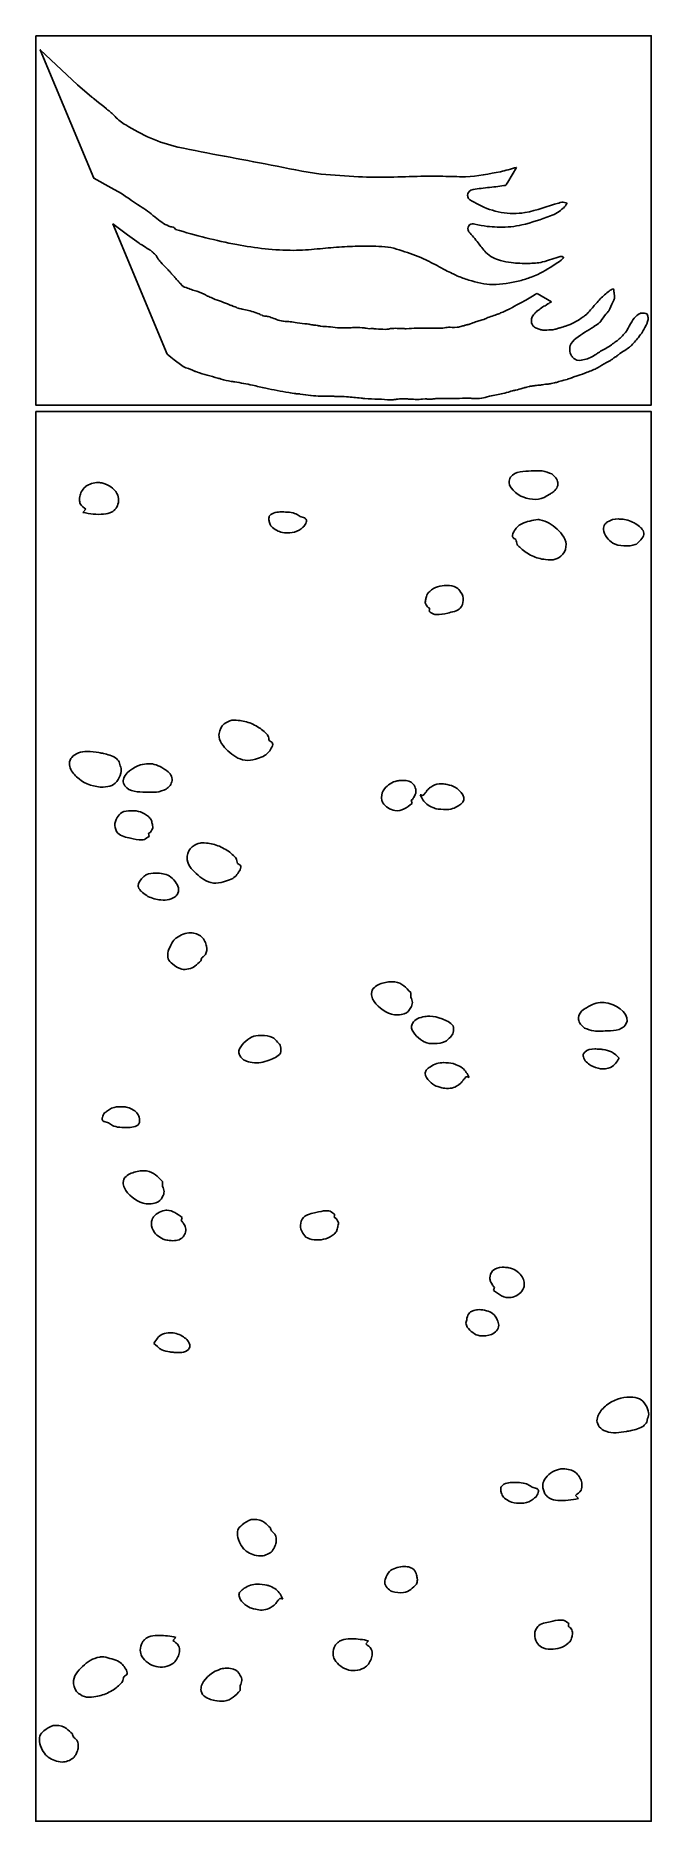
# Model space of a CAD drawing. Header units: millimetres. Extents: x 0 to 374, y 0 to 1085.
import ezdxf

# ---------------------------------------------------------------- set-up
doc = ezdxf.new("R2010")
doc.units = ezdxf.units.MM
doc.layers.add('Calque_1', color=7, linetype='CONTINUOUS')

msp = doc.modelspace()

# ---------------------------------------------------------------- linework, layer by layer
at = {"layer": 'Calque_1', "color": 7}
for points in [[(0.499998, 1084.759902), (374.49991, 1084.759902), (374.49991, 860.50021), (0.499998, 860.50021)], [(257.13424, 907.82341)], [(0.499998, 856.49993), (374.49991, 856.49993), (374.49991, 0.49998), (0.499998, 0.49998)], [(38.404082, 813.39961)], [(307.27346, 820.50261)], [(305.61567, 790.93381)], [(354.50571, 791.30841)], [(121.06933, 669.14431)], [(31.829802, 650.15121)], [(68.938128, 642.69061)], [(223.94624, 632.57551)], [(246.89471, 630.51881)], [(101.70616, 594.62331)], [(73.410728, 576.28441)], [(94.683848, 540.01007)], [(216.8795, 510.29731)], [(240.02429, 489.3607)], [(344.63137, 497.6656)], [(340.22907, 469.4797)], [(248.23778, 461.1681)], [(52.91637, 434.4162)], [(66.023068, 395.5189)], [(80.152428, 371.5462)], [(82.119238, 297.20392)], [(321.07623, 214.55682)], [(133.2231, 183.84292)], [(224.53122, 155.18422)], [(135.11652, 144.44272)], [(75.526878, 113.37642)], [(192.61482, 111.30362)], [(40.551755, 100.35442)], [(116.63959, 93.50892)], [(12.892457, 58.73988)]]:
    msp.add_lwpolyline(points, close=True, dxfattribs=at)
for points in [[(34.730689, 1047.434526), (34.661389, 1047.488726), (25.906969, 1054.831426), (3.299929, 1076.190896), (35.843578, 998.200716), (46.301831, 992.389246), (52.537674, 988.924306)], [(48.696709, 1035.712066), (48.722859, 1035.686566)], [(55.203076, 1030.559956), (55.199576, 1030.565956)], [(196.66789, 999.127476), (196.65679, 999.127316)], [(287.36324, 995.894616), (292.5484, 1004.831016)], [(262.91195, 987.752306), (262.9111, 987.754306)], [(276.25698, 992.646196), (276.26888, 992.647196)], [(269.57753, 982.19027), (269.57453, 982.19427)], [(323.30202, 983.02888), (323.30115, 983.02838)], [(323.30238, 983.02901), (323.30202, 983.02888)], [(63.976535, 958.21636), (63.298068, 958.74814), (56.374641, 963.84702), (47.426965, 970.43793), (80.43916, 891.32395)], [(73.206727, 974.48936), (73.177527, 974.51426)], [(269.32388, 958.9183), (269.31488, 958.9345), (269.30168, 958.9574)], [(76.522855, 947.18771), (76.52201, 947.18971)], [(239.1735, 947.82287), (239.1755, 947.81987)], [(83.027629, 940.24457), (83.026783, 940.24657)], [(85.541955, 937.33034), (85.541109, 937.33234)], [(87.739473, 934.99818), (87.738627, 935.00018)], [(90.15505, 932.55167), (90.15235, 932.55567)], [(249.4972, 942.36572), (249.4992, 942.36372)], [(263.61928, 936.40477), (263.62012, 936.40277)], [(278.06525, 933.726), (278.07675, 933.727)], [(301.57273, 938.15276), (301.57358, 938.15076)], [(313.77355, 923.21942), (305.08832, 928.25234)], [(140.63021, 914.4158), (140.61911, 914.41564)], [(301.67221, 910.93761), (301.67136, 910.93961), (301.66936, 910.94161), (301.66851, 910.94361)], [(371.954882, 915.5818), (371.95323, 915.58723)], [(302.35623, 909.12535), (302.35123, 909.13435), (302.34723, 909.14135)], [(322.30867, 908.42793), (322.29967, 908.42493), (322.31087, 908.42593)], [(371.881482, 909.98667), (371.886482, 910.00557)], [(371.955582, 910.28631), (371.963582, 910.29131)], [(83.875068, 888.63768), (90.071785, 883.79531)], [(300.595132, 871.75972), (300.607732, 871.76372)], [(326.186642, 877.00566), (326.207342, 877.01756)], [(182.169972, 865.73963), (182.183072, 865.73663)], [(219.24329, 863.8788), (219.24245, 863.8808), (219.23545, 863.88034), (219.23446, 863.87971)], [(31.037606, 797.18921), (29.236166, 795.30301)], [(150.19054, 795.58091), (150.19054, 795.58111)], [(163.7339, 791.91031), (161.16093, 792.77741)], [(250.18841, 750.89421), (250.18857, 750.89441)], [(237.17748, 740.77351), (237.17248, 740.77351)], [(111.83474, 660.33811), (111.83526, 660.33811)], [(51.736597, 641.41011), (51.300965, 643.81671)], [(229.31129, 618.51741), (228.61882, 620.53391)], [(58.658655, 614.17621), (58.658655, 614.17661)], [(92.471588, 585.81761), (92.471068, 585.81761)], [(204.55001, 503.19807), (204.54949, 503.19807)], [(228.41729, 500.78987), (228.31859, 503.69467)], [(330.19454, 488.3271), (330.19505, 488.3271)], [(137.96289, 477.7097), (137.16139, 477.7097), (137.16136, 477.7107)], [(228.76197, 482.8055), (228.76249, 482.8055)], [(123.85677, 467.624), (123.85626, 467.624)], [(40.788428, 427.1769), (40.788428, 427.1764)], [(42.074655, 425.3987), (44.648141, 424.5316)], [(77.561378, 386.0114), (77.462678, 388.9167)], [(176.96306, 371.1985), (176.96306, 371.1989)], [(88.777748, 365.1109), (89.469698, 367.1268)], [(283.98289, 336.95322), (283.98289, 336.95292)], [(279.3103, 324.91082), (278.61732, 322.89492)], [(269.85077, 311.18112), (269.85042, 311.18142)], [(261.89793, 303.20202), (261.90293, 303.20202), (261.90293, 303.11902)], [(361.54559, 258.13832), (361.54559, 258.13342)], [(371.80388, 242.77832), (372.23952, 245.18492)], [(291.10803, 206.28342), (291.10803, 206.28702)], [(304.65191, 202.61282), (302.07842, 203.47992)], [(330.24415, 196.45922), (328.44322, 198.34542)], [(319.2443, 122.70722), (319.2443, 122.70762)], [(83.887088, 110.30472), (85.688008, 112.19092)], [(200.97452, 108.23202), (202.77596, 110.11872)], [(124.67426, 79.98718), (124.77296, 82.89188)]]:
    msp.add_lwpolyline(points, dxfattribs=at)
for points in [[(43.527183, 1040.309866), (38.919392, 1044.021516), (34.730689, 1047.434526), (34.730689, 1047.434526)], [(43.706995, 1040.161186), (43.629845, 1040.222886), (43.60274, 1040.248786), (43.527183, 1040.309866)], [(43.746945, 1040.129986), (43.730425, 1040.137986), (43.719925, 1040.150586), (43.706995, 1040.161186)], [(43.792955, 1040.092686), (43.775285, 1040.103086), (43.762825, 1040.118486), (43.746945, 1040.129986)], [(48.684179, 1035.722666), (47.076882, 1037.295616), (45.476624, 1038.793256), (43.792955, 1040.092686)], [(48.722859, 1035.686566), (48.706389, 1035.696866), (48.696769, 1035.710166), (48.684179, 1035.722666)], [(55.199576, 1030.565956), (52.891032, 1032.006196), (50.664115, 1033.686396), (48.696709, 1035.712066)], [(86.764861, 1017.141156), (75.52679, 1019.775466), (64.917139, 1024.541656), (55.203076, 1030.559956)], [(86.829591, 1017.127256), (86.808481, 1017.132256), (86.786271, 1017.136256), (86.764861, 1017.141156)], [(143.46242, 1006.216496), (124.61555, 1009.849806), (105.69031, 1013.247506), (86.829591, 1017.127256)], [(143.48332, 1006.212496), (143.47212, 1006.211496), (143.46922, 1006.214496), (143.46242, 1006.216496)], [(173.77008, 1000.753546), (163.45298, 1002.021716), (153.44667, 1004.384196), (143.48332, 1006.212496)], [(173.83438, 1000.746546), (173.81338, 1000.748546), (173.79128, 1000.750546), (173.77008, 1000.753546)], [(196.65679, 999.127316), (189.05368, 999.522786), (181.44082, 1000.018936), (173.83438, 1000.746546)], [(234.51935, 999.370466), (222.02716, 999.117736), (209.39915, 998.393536), (196.66789, 999.127476)], [(234.55355, 999.370876), (234.54235, 999.369876), (234.53065, 999.370606), (234.51935, 999.370466)], [(234.62425, 999.372876), (234.60045, 999.371876), (234.57715, 999.372436), (234.55355, 999.370876)], [(247.88754, 999.402276), (243.44491, 999.492676), (239.0232, 999.522456), (234.62425, 999.372876)], [(261.4671, 999.071096), (256.91835, 999.158396), (252.3919, 999.310736), (247.88754, 999.402276)], [(261.60851, 999.071996), (261.56121, 999.070996), (261.51401, 999.069996), (261.4671, 999.071096)], [(282.92845, 1002.197286), (276.02724, 1000.893296), (268.96256, 999.364006), (261.60851, 999.071996)], [(292.4651, 1004.815216), (289.5409, 1004.076756), (285.67563, 1002.687906), (282.92845, 1002.197286)], [(292.5484, 1004.831016), (292.517, 1004.823016), (292.4963, 1004.823016), (292.4651, 1004.815216)], [(52.537674, 988.924306), (52.537674, 988.924306), (60.138037, 983.75572), (63.960711, 981.30219)], [(262.9111, 987.754306), (262.8729, 989.551856), (264.25268, 991.158086), (266.20471, 991.294336)], [(263.45381, 985.9408), (263.09483, 986.53399), (262.92524, 987.153996), (262.91195, 987.752306)], [(266.20471, 991.294336), (269.42049, 991.895606), (272.86738, 992.278956), (276.25698, 992.646196)], [(276.26888, 992.647196), (279.64467, 993.012936), (282.96235, 993.363176), (285.93905, 993.895276)], [(285.93905, 993.895276), (285.94925, 993.897276), (285.95715, 993.898276), (285.96665, 993.899276)], [(285.96665, 993.899276), (286.33609, 994.201736), (286.74158, 994.823096), (287.36324, 995.894616)], [(63.960711, 981.30219), (63.963311, 981.29719), (63.975161, 981.29719), (63.978181, 981.29179)], [(63.978181, 981.29179), (67.008105, 979.31119), (69.981697, 977.17454), (72.805562, 974.80395)], [(264.29256, 985.11191), (263.94879, 985.31445), (263.66012, 985.59903), (263.45381, 985.9408)], [(269.57453, 982.19427), (267.78541, 983.12039), (266.02458, 984.09538), (264.29256, 985.11191)], [(297.74685, 977.31808), (288.12492, 975.81552), (278.1263, 977.62411), (269.57753, 982.19027)], [(297.80555, 977.32808), (297.78565, 977.32408), (297.76685, 977.32108), (297.74685, 977.31808)], [(318.11782, 983.10045), (311.57885, 981.30457), (305.00308, 978.63534), (297.80555, 977.32808)], [(313.19919, 975.33775), (316.20673, 976.51656), (318.99173, 978.00821), (321.03281, 980.10979)], [(318.29126, 983.15555), (318.23396, 983.13485), (318.17636, 983.11665), (318.11782, 983.10045)], [(321.78137, 983.58068), (320.73352, 983.76199), (319.51113, 983.59238), (318.29126, 983.15555)], [(321.03281, 980.10979), (321.04181, 980.11979), (321.05301, 980.12949), (321.06221, 980.13989)], [(321.06221, 980.13989), (321.94995, 981.02272), (322.71206, 981.99566), (323.30238, 983.02901)], [(323.30115, 983.02838), (322.88149, 983.2547), (322.38936, 983.45395), (321.78137, 983.58068)], [(72.805562, 974.80395), (72.926404, 974.70241), (73.055977, 974.61483), (73.176277, 974.51236)], [(73.176277, 974.51236), (73.182477, 974.50186), (73.196397, 974.49736), (73.206727, 974.48936)], [(73.177527, 974.51426), (75.888052, 972.35289), (78.511889, 970.33539), (81.350057, 969.13952)], [(81.350057, 969.13952), (82.088668, 968.8942), (82.948097, 968.70702), (83.920804, 968.48766)], [(83.920804, 968.48766), (84.616814, 968.29428), (85.188631, 967.79759), (85.477734, 967.13558)], [(85.477734, 967.13558), (97.721603, 963.50557), (110.08865, 960.33051), (122.59757, 957.95458)], [(263.14064, 966.70431), (262.98776, 967.35782), (263.03027, 967.96945), (263.21564, 968.50496)], [(263.71165, 965.627), (263.43159, 965.93091), (263.235, 966.30205), (263.14064, 966.70431)], [(263.21564, 968.50496), (263.58643, 969.57463), (264.52714, 970.34108), (265.6217, 970.53368)], [(269.30168, 958.9574), (267.524, 961.26435), (265.66803, 963.49866), (263.71165, 965.627)], [(265.6217, 970.53368), (266.16872, 970.62938), (266.75423, 970.58218), (267.3256, 970.35761)], [(267.3256, 970.35761), (269.78526, 969.76279), (272.28324, 969.31721), (274.79757, 969.00492)], [(274.79757, 969.00492), (275.26748, 968.94572), (275.74164, 968.94552), (276.2127, 968.8965)], [(276.2127, 968.8965), (278.26326, 968.686), (280.31977, 968.52739), (282.38025, 968.50818)], [(282.38025, 968.50818), (286.93738, 968.46468), (291.49144, 968.86843), (295.93182, 969.83665)], [(295.93182, 969.83665), (301.73819, 971.24365), (307.45278, 973.25121), (313.19919, 975.33775)], [(65.288695, 957.5421), (65.212645, 957.584), (63.976535, 958.21636), (63.976535, 958.21636)], [(69.406782, 954.90645), (67.83393, 955.86684), (66.549397, 956.85077), (65.288695, 957.5421)], [(70.260357, 954.44332), (70.246097, 954.44832), (69.948749, 954.57539), (69.406782, 954.90645)], [(71.647027, 953.30209), (71.252601, 953.65148), (70.426745, 954.33195), (70.260357, 954.44332)], [(122.59757, 957.95458), (134.05273, 955.81753), (145.64308, 954.44594), (157.22745, 954.42472)], [(157.22745, 954.42472), (161.9811, 954.43652), (166.76519, 954.79736), (171.57115, 955.27852)], [(171.57115, 955.27852), (171.58135, 955.28052), (171.58555, 955.27943), (171.59315, 955.28052)], [(171.59315, 955.28052), (175.986, 955.67989), (180.40262, 956.08687), (184.84304, 956.39765)], [(184.84304, 956.39765), (189.1831, 956.70133), (193.54734, 956.91054), (197.93671, 956.92327)], [(197.93671, 956.92327), (197.96451, 956.92316), (197.99251, 956.92727), (198.02011, 956.92727)], [(198.02011, 956.92727), (202.82717, 956.97757), (207.70106, 957.00897), (212.61697, 956.65012)], [(212.61697, 956.65012), (212.64207, 956.64912), (212.66657, 956.64612), (212.69187, 956.64412)], [(212.69187, 956.64412), (212.70627, 956.64317), (212.71807, 956.63712), (212.73257, 956.63512)], [(212.73257, 956.63512), (215.15749, 956.37875), (217.4738, 955.84522), (219.70749, 955.19711)], [(219.70749, 955.19711), (221.97949, 954.53779), (224.16806, 953.76345), (226.29867, 953.04309)], [(274.00761, 953.17523), (272.16491, 955.07454), (270.74588, 957.11304), (269.32388, 958.9183)], [(72.14802, 952.71818), (71.635483, 953.22135), (71.592499, 953.35028), (71.647027, 953.30209)], [(73.564197, 951.42635), (73.355096, 951.6812), (72.891439, 951.98829), (72.14802, 952.71818)], [(74.505363, 949.79235), (73.941881, 950.68648), (73.690758, 951.27875), (73.564197, 951.42635)], [(76.52201, 947.18971), (75.766256, 947.99452), (75.100728, 948.84685), (74.505363, 949.79235)], [(79.81257, 943.78093), (78.713627, 944.90989), (77.612576, 946.02747), (76.522855, 947.18771)], [(81.999704, 941.51503), (81.271851, 942.26238), (80.543283, 943.03003), (79.81257, 943.78093)], [(226.29867, 953.04309), (226.29951, 953.04109), (226.30067, 953.04009), (226.31027, 953.04288)], [(226.31027, 953.04288), (230.65573, 951.55723), (234.98252, 949.8818), (239.1735, 947.82287)], [(239.1755, 947.81987), (239.2093, 947.80317), (239.2413, 947.78367), (239.2752, 947.76697)], [(239.2752, 947.76697), (242.76761, 946.07936), (246.11347, 944.21902), (249.4233, 942.40482)], [(278.21113, 950.05388), (276.69826, 950.85222), (275.26135, 951.86728), (274.00761, 953.17523)], [(282.87209, 948.23304), (281.31297, 948.6741), (279.72386, 949.25557), (278.21113, 950.05388)], [(282.88329, 948.23404), (282.88244, 948.23604), (282.88129, 948.23704), (282.87209, 948.23304)], [(289.3957, 946.99955), (287.21804, 947.26826), (285.04058, 947.63181), (282.88329, 948.23404)], [(299.84487, 946.51008), (296.41357, 946.45028), (292.90392, 946.56658), (289.3957, 946.99955)], [(308.41033, 947.36219), (305.53165, 946.68415), (302.64146, 946.50215), (299.84487, 946.51008)], [(305.54161, 939.69681), (309.67076, 941.70786), (313.58628, 944.40415), (317.70252, 947.03227)], [(319.11674, 950.60796), (315.87294, 949.99681), (312.50001, 948.25485), (308.41033, 947.36219)], [(317.70252, 947.03227), (319.14255, 948.01754), (320.33656, 948.83328), (321.02671, 949.72818)], [(319.36843, 950.67006), (319.28593, 950.64506), (319.20162, 950.62406), (319.11674, 950.60796)], [(321.00951, 950.35639), (320.74356, 950.65381), (319.96979, 950.85237), (319.36843, 950.67006)], [(321.09381, 950.26719), (321.06461, 950.29599), (321.03641, 950.32579), (321.00951, 950.35639)], [(321.02671, 949.72818), (321.11741, 949.92445), (321.07881, 950.2828), (321.09381, 950.26719)], [(82.604021, 940.7682), (82.395541, 941.03597), (82.142476, 941.36854), (81.999704, 941.51503)], [(83.026783, 940.24657), (82.827273, 940.48878), (82.749859, 940.5811), (82.604021, 940.7682)], [(84.776139, 938.36533), (84.387977, 938.82024), (83.73069, 939.3902), (83.027629, 940.24457)], [(85.541109, 937.33234), (85.153924, 937.83025), (84.922176, 938.19394), (84.776139, 938.36533)], [(86.909549, 935.94374), (86.759714, 936.08966), (86.222039, 936.45494), (85.541955, 937.33034)], [(86.982439, 935.83782), (86.950089, 935.89392), (86.930019, 935.90822), (86.909549, 935.94374)], [(87.715947, 935.03958), (87.268844, 935.38706), (87.082055, 935.68231), (86.982439, 935.83782)], [(87.738627, 935.00018), (87.726047, 935.02198), (87.726767, 935.02108), (87.715947, 935.03958)], [(89.378998, 933.13726), (88.858769, 933.7275), (88.301505, 934.33876), (87.739473, 934.99818)], [(90.07306, 932.61567), (89.811908, 932.7459), (89.576701, 932.92264), (89.378998, 933.13726)], [(90.15235, 932.55567), (90.12522, 932.57477), (90.09878, 932.59507), (90.07306, 932.61567)], [(96.78675, 930.06318), (94.642111, 930.75705), (92.398033, 931.49112), (90.15505, 932.55167)], [(249.4233, 942.40482), (249.4472, 942.39152), (249.4733, 942.37902), (249.4972, 942.36572)], [(249.4992, 942.36372), (250.79687, 941.66874), (252.12897, 941.07805), (253.44755, 940.44434)], [(253.44755, 940.44434), (254.45123, 939.96203), (255.43664, 939.42167), (256.45358, 938.98466)], [(256.45358, 938.98466), (258.80319, 937.97483), (261.18965, 937.09775), (263.61928, 936.40477)], [(263.62012, 936.40277), (263.63562, 936.39777), (263.65152, 936.39377), (263.66712, 936.38857)], [(263.66712, 936.38857), (268.47361, 934.90393), (273.29647, 933.73367), (278.06525, 933.726)], [(278.07675, 933.727), (283.60829, 933.6936), (289.17737, 934.59573), (294.65735, 935.97658)], [(294.65735, 935.97658), (296.97934, 936.58067), (299.28217, 937.323), (301.57273, 938.15276)], [(301.57358, 938.15076), (302.91204, 938.63597), (304.25269, 939.11817), (305.54161, 939.69681)], [(102.85345, 927.79672), (101.00176, 928.70646), (98.94473, 929.36501), (96.78675, 930.06318)], [(103.85464, 927.28027), (103.74602, 927.33867), (103.58046, 927.43953), (102.85345, 927.79672)], [(104.1727, 926.99533), (104.1083, 927.03903), (103.97058, 927.17374), (103.85464, 927.28027)], [(104.79226, 926.66398), (104.60471, 926.74928), (104.57638, 926.72098), (104.1727, 926.99533)], [(107.03815, 925.69799), (105.79387, 926.22514), (105.16739, 926.49316), (104.79226, 926.66398)], [(116.99049, 921.91731), (113.84734, 923.20692), (110.4483, 924.25317), (107.03815, 925.69799)], [(117.80911, 921.57897), (117.53572, 921.69199), (117.37974, 921.75762), (116.99049, 921.91731)], [(297.42231, 923.70683), (295.6199, 922.69694), (293.89163, 922.01836), (292.43718, 921.23264)], [(305.08832, 928.25234), (302.8192, 926.98863), (299.66013, 924.96075), (297.42231, 923.70683)], [(310.59771, 921.19159), (310.72431, 921.26909), (311.0241, 921.52061), (311.55734, 921.85406)], [(311.55734, 921.85406), (312.48277, 922.43244), (312.91493, 922.65828), (313.10391, 922.76275)], [(313.10391, 922.76275), (313.24579, 922.84105), (313.47178, 923.00324), (313.77355, 923.21942)], [(340.91828, 922.14224), (339.51554, 920.5134), (338.06989, 918.65772), (336.36951, 916.86963)], [(346.10733, 927.42641), (344.36915, 925.91092), (342.47371, 923.94837), (340.91828, 922.14224)], [(351.47358, 931.06116), (349.66556, 930.55709), (348.13631, 929.19538), (346.10733, 927.42641)], [(348.62523, 917.75587), (349.49999, 919.3056), (350.16428, 921.27764), (351.24116, 923.35361)], [(351.24116, 923.35361), (351.85845, 924.54353), (352.19397, 925.16834), (352.216, 925.65764)], [(351.54448, 930.93802), (351.54648, 930.93602), (351.49058, 931.05162), (351.47358, 931.06116)], [(351.58788, 930.75907), (351.57638, 930.82107), (351.56038, 930.87842), (351.54448, 930.93802)], [(351.70659, 930.04145), (351.66519, 930.30384), (351.62229, 930.56565), (351.58788, 930.75907)], [(351.87192, 928.91474), (351.87792, 928.86964), (351.78872, 929.51622), (351.70659, 930.04145)], [(352.216, 925.65764), (352.2375, 926.13331), (352.0084, 927.74172), (351.87192, 928.91474)], [(117.83301, 921.56237), (117.83001, 921.56637), (117.81341, 921.57567), (117.80911, 921.57897)], [(118.09055, 921.431), (118.04655, 921.4514), (118.04315, 921.44), (117.83301, 921.56237)], [(118.58686, 921.22369), (118.40209, 921.29799), (118.26806, 921.35061), (118.09055, 921.431)], [(119.12372, 921.01229), (118.96616, 921.07249), (118.77163, 921.14933), (118.58686, 921.22369)], [(119.35728, 920.92679), (119.25938, 920.96059), (119.20254, 920.98229), (119.12372, 921.01229)], [(119.61747, 920.86309), (119.56737, 920.88189), (119.38428, 920.91749), (119.35728, 920.92679)], [(121.70974, 920.07161), (120.38567, 920.57983), (120.14659, 920.66492), (119.61747, 920.86309)], [(124.13944, 919.09102), (123.10772, 919.42867), (122.32707, 919.83471), (121.70974, 920.07161)], [(125.93635, 918.69834), (125.60493, 918.77004), (124.98234, 918.81508), (124.13944, 919.09102)], [(129.80413, 917.90558), (128.625, 918.18801), (127.32415, 918.39825), (125.93635, 918.69834)], [(133.82126, 916.7313), (132.47053, 917.18023), (131.13285, 917.58725), (129.80413, 917.90558)], [(136.94109, 915.49461), (136.13671, 915.87592), (134.58083, 916.47867), (133.82126, 916.7313)], [(137.98688, 914.97104), (137.21517, 915.24636), (136.90439, 915.51203), (136.94109, 915.49461)], [(138.3577, 914.88944), (138.23315, 914.91534), (138.13898, 914.91674), (137.98688, 914.97104)], [(139.42036, 914.51991), (138.80187, 914.66948), (138.46781, 914.81146), (138.3577, 914.88944)], [(139.44096, 914.51891), (139.42436, 914.52391), (139.44088, 914.51883), (139.42036, 914.51991)], [(140.61911, 914.41564), (140.75447, 914.39484), (140.34338, 914.30471), (139.44096, 914.51891)], [(143.44457, 913.7343), (142.23331, 914.15325), (141.73882, 914.28809), (140.63021, 914.4158)], [(146.87852, 912.42748), (145.64457, 912.87982), (144.51028, 913.36569), (143.44457, 913.7343)], [(150.80165, 911.3553), (149.37561, 911.58354), (148.0785, 911.98766), (146.87852, 912.42748)], [(150.84665, 911.3439), (150.83015, 911.3459), (150.81815, 911.3529), (150.80165, 911.3553)], [(150.95505, 911.3379), (150.91085, 911.3439), (150.89115, 911.3369), (150.84665, 911.3439)], [(155.03128, 911.11304), (153.9875, 911.20134), (152.62193, 911.09184), (150.95505, 911.3379)], [(155.11668, 911.10904), (155.09488, 911.11104), (155.05308, 911.11204), (155.03128, 911.11304)], [(159.33793, 910.42326), (157.73174, 910.64651), (156.31907, 910.99319), (155.11668, 911.10904)], [(269.15171, 911.51), (268.16946, 911.19294), (267.15358, 910.7768), (266.03426, 910.35191)], [(271.78305, 912.26944), (270.90466, 912.03875), (269.98684, 911.77953), (269.15171, 911.51)], [(272.74756, 912.4606), (271.92084, 912.18248), (271.57215, 912.21404), (271.78305, 912.26944)], [(275.21427, 913.58261), (274.70299, 913.36451), (273.90249, 912.84931), (272.74756, 912.4606)], [(278.91944, 914.84069), (277.5101, 914.35053), (276.24202, 914.02082), (275.21427, 913.58261)], [(280.50303, 915.44689), (279.89915, 915.16737), (279.33949, 914.98678), (278.91944, 914.84069)], [(280.68071, 915.53189), (280.60701, 915.49759), (280.60451, 915.49379), (280.50303, 915.44689)], [(281.35099, 915.71938), (280.97549, 915.59172), (280.83101, 915.56407), (280.68071, 915.53189)], [(282.92441, 916.43839), (282.73933, 916.36339), (282.25317, 916.02637), (281.35099, 915.71938)], [(288.04639, 918.71648), (286.36489, 917.9076), (284.67235, 917.14615), (282.92441, 916.43839)], [(289.11215, 919.18124), (288.57399, 918.91386), (288.2034, 918.7919), (288.04639, 918.71648)], [(289.21761, 919.24654), (289.17101, 919.22324), (289.15971, 919.20514), (289.11215, 919.18124)], [(292.35898, 921.18414), (291.57035, 920.74192), (290.5982, 919.95092), (289.21761, 919.24654)], [(292.43718, 921.23264), (292.41808, 921.22164), (292.37798, 921.19514), (292.35898, 921.18414)], [(301.66851, 910.94361), (301.54786, 911.91144), (301.74911, 912.3126), (301.73131, 912.12363)], [(302.34723, 909.14135), (302.05321, 909.62378), (301.7814, 910.07165), (301.67221, 910.93761)], [(301.73131, 912.12363), (301.75681, 912.39327), (301.74431, 913.15127), (302.10881, 914.02755)], [(302.10881, 914.02755), (302.31019, 914.51181), (302.64494, 915.03201), (302.946, 915.353)], [(302.946, 915.353), (303.24702, 915.67389), (303.3694, 915.75515), (303.49621, 915.8846)], [(303.49621, 915.8846), (303.82469, 916.21991), (304.39264, 916.94511), (305.25582, 917.61493)], [(305.25582, 917.61493), (305.86535, 918.08782), (306.33441, 918.34096), (306.56392, 918.5121)], [(306.56392, 918.5121), (306.81842, 918.70196), (307.19773, 919.06844), (307.78508, 919.50231)], [(307.78508, 919.50231), (308.9363, 920.35265), (309.68702, 920.6361), (310.59771, 921.19159)], [(333.01286, 913.9993), (330.29504, 911.89676), (327.24669, 910.21078), (324.07086, 908.96992)], [(335.24677, 915.65812), (334.3226, 914.80206), (333.48312, 914.36315), (333.01286, 913.9993)], [(336.36451, 916.85773), (336.14049, 916.62195), (335.81073, 916.18047), (335.24677, 915.65812)], [(336.36951, 916.86963), (336.37151, 916.86763), (336.37251, 916.86563), (336.36451, 916.85773)], [(343.19333, 910.69184), (344.08591, 911.53786), (344.87235, 913.01973), (346.09098, 914.67709)], [(346.09098, 914.67709), (346.11048, 914.70339), (346.12168, 914.72419), (346.14198, 914.75119)], [(346.14198, 914.75119), (347.23215, 916.22005), (348.23003, 917.05573), (348.62523, 917.75587)], [(365.80368, 914.94386), (363.25896, 913.04169), (361.87092, 909.3988), (359.53997, 905.71899)], [(367.20188, 915.78198), (366.55909, 915.39951), (366.07531, 915.14648), (365.80368, 914.94386)], [(367.82031, 916.1847), (367.97421, 916.2385), (367.76311, 916.1157), (367.20188, 915.78198)], [(370.38584, 916.1807), (369.25618, 916.37383), (368.43188, 916.39861), (367.82031, 916.1847)], [(371.75759, 915.86158), (371.59692, 915.87778), (370.82142, 916.10627), (370.38584, 916.1807)], [(371.95323, 915.58723), (371.88313, 915.72892), (371.80971, 915.80316), (371.75759, 915.86158)], [(372.363972, 914.49769), (372.285972, 914.7773), (372.124532, 915.24459), (371.954882, 915.5818)], [(371.963582, 910.29131), (372.028582, 910.53428), (372.085612, 910.79174), (372.229212, 911.29114)], [(372.229212, 911.29114), (372.462732, 912.10247), (372.643822, 912.73836), (372.667472, 912.85258)], [(372.400972, 914.30728), (372.385272, 914.38658), (372.374372, 914.44569), (372.363972, 914.49769)], [(372.537682, 913.59466), (372.488482, 913.85644), (372.438682, 914.11517), (372.400972, 914.30728)], [(372.667972, 912.87238), (372.635272, 913.06536), (372.586872, 913.33288), (372.537682, 913.59466)], [(372.667472, 912.85258), (372.663472, 912.85858), (372.663472, 912.86058), (372.667972, 912.87238)], [(165.41833, 909.71102), (163.41417, 909.92322), (161.38694, 910.13849), (159.33793, 910.42326)], [(168.11715, 909.23731), (166.61878, 909.50318), (166.64243, 909.58154), (165.41833, 909.71102)], [(169.40087, 909.02134), (169.13625, 909.05914), (168.78474, 909.11884), (168.11715, 909.23731)], [(170.16032, 908.97934), (170.06432, 908.97534), (169.6583, 908.98434), (169.40087, 909.02134)], [(170.19112, 908.97034), (170.12292, 908.97634), (170.14282, 908.97834), (170.16032, 908.97934)], [(171.48573, 908.80598), (170.75383, 908.90887), (170.36039, 908.95478), (170.19112, 908.97034)], [(173.60944, 908.38028), (172.55014, 908.50351), (171.85914, 908.75356), (171.48573, 908.80598)], [(178.31921, 908.03913), (176.94526, 908.16528), (175.29047, 908.18478), (173.60944, 908.38028)], [(178.41921, 908.02853), (178.38981, 908.03153), (178.34861, 908.03653), (178.31921, 908.03913)], [(183.85119, 907.43363), (181.82439, 907.52183), (180.03734, 907.87232), (178.41921, 908.02853)], [(184.01302, 907.41633), (183.95282, 907.41933), (183.91176, 907.43103), (183.85119, 907.43363)], [(184.89055, 907.38683), (184.7043, 907.39183), (184.42807, 907.40163), (184.01302, 907.41633)], [(185.1173, 907.38183), (185.0532, 907.38269), (184.98368, 907.38483), (184.89055, 907.38683)], [(185.53258, 907.40213), (184.97356, 907.33003), (185.1818, 907.38083), (185.1173, 907.38183)], [(185.82459, 907.46363), (185.69616, 907.43153), (185.58601, 907.40923), (185.53258, 907.40213)], [(187.46464, 907.45963), (186.485, 907.47123), (186.20389, 907.46663), (185.82459, 907.46363)], [(188.90221, 907.42173), (188.68204, 907.43343), (188.32213, 907.44953), (187.46464, 907.45963)], [(189.34584, 907.33673), (189.26194, 907.34573), (189.12277, 907.35373), (188.90221, 907.42173)], [(189.62891, 907.31823), (189.55261, 907.32023), (189.47989, 907.32123), (189.34584, 907.33673)], [(191.09788, 907.33363), (190.28261, 907.31613), (189.93468, 907.30953), (189.62891, 907.31823)], [(192.92721, 907.51839), (192.56753, 907.48799), (191.96128, 907.35213), (191.09788, 907.33363)], [(196.6548, 907.59009), (195.4389, 907.62659), (194.0903, 907.61639), (192.92721, 907.51839)], [(200.71881, 907.25383), (200.35276, 907.30703), (197.19483, 907.57377), (196.6548, 907.59009)], [(202.24879, 906.92207), (201.35468, 907.03728), (200.85989, 907.23329), (200.71881, 907.25383)], [(202.31949, 906.92407), (202.28369, 906.92807), (202.28569, 906.91907), (202.24879, 906.92207)], [(205.11165, 906.95907), (204.68338, 906.97437), (203.73908, 906.75489), (202.31949, 906.92407)], [(205.14775, 906.95934), (205.14575, 906.96134), (205.11745, 906.95864), (205.11165, 906.95907)], [(207.40705, 906.68331), (206.42196, 906.76711), (205.6756, 906.92808), (205.14775, 906.95934)], [(212.77678, 906.44493), (211.07155, 906.50723), (209.26913, 906.52433), (207.40705, 906.68331)], [(212.84228, 906.45393), (212.81188, 906.45423), (212.80748, 906.44393), (212.77678, 906.44493)], [(216.08867, 906.87764), (215.42661, 906.77984), (214.33997, 906.41284), (212.84228, 906.45393)], [(216.12487, 906.88264), (216.11467, 906.88064), (216.09607, 906.87864), (216.08867, 906.87764)], [(220.12491, 907.06118), (218.27834, 907.08748), (217.67095, 907.09598), (216.12487, 906.88264)], [(222.64978, 906.95779), (221.43667, 907.00969), (220.03797, 907.06247), (220.12491, 907.06118)], [(225.44775, 906.84409), (225.02065, 906.85409), (223.86301, 906.90579), (222.64978, 906.95779)], [(225.65941, 906.85569), (225.58051, 906.85667), (225.52684, 906.84219), (225.44775, 906.84409)], [(231.81248, 907.19435), (229.98374, 907.12625), (227.94455, 906.82512), (225.65941, 906.85569)], [(231.9865, 907.20435), (231.9354, 907.20335), (231.86425, 907.19635), (231.81248, 907.19435)], [(238.33435, 907.14175), (236.14241, 907.16755), (234.00139, 907.26251), (231.9865, 907.20435)], [(243.24005, 907.16865), (241.62731, 907.15125), (240.00275, 907.12205), (238.33435, 907.14175)], [(243.31475, 907.169), (243.29505, 907.16949), (243.25945, 907.16818), (243.24005, 907.16865)], [(247.69938, 907.1934), (245.95102, 906.98286), (244.46257, 907.1732), (243.31475, 907.169)], [(247.79148, 907.1944), (247.75488, 907.1904), (247.73598, 907.1984), (247.69938, 907.1934)], [(251.30104, 907.74524), (250.33865, 907.66184), (249.18968, 907.37454), (247.79148, 907.1944)], [(256.52188, 907.71994), (254.2814, 907.4552), (252.51815, 907.85075), (251.30104, 907.74524)], [(257.13453, 907.82294), (257.0173, 907.79404), (256.82878, 907.75604), (256.52188, 907.71994)], [(257.20534, 907.86661), (257.09102, 907.85051), (257.08567, 907.83421), (257.13424, 907.82341)], [(257.13424, 907.82341), (257.26866, 907.85651), (257.30299, 907.87751), (257.20534, 907.86661)], [(258.02027, 907.91384), (257.49459, 907.8119), (257.21546, 907.80564), (257.13453, 907.82294)], [(258.76534, 908.17542), (259.14432, 908.28903), (258.9224, 908.08912), (258.02027, 907.91384)], [(261.39837, 908.91972), (260.36837, 908.56455), (259.46136, 908.38413), (258.76534, 908.17542)], [(261.96869, 909.1409), (261.85513, 909.0892), (261.69693, 909.02268), (261.39837, 908.91972)], [(262.56451, 909.2515), (262.24766, 909.1807), (262.08734, 909.1557), (261.96869, 909.1409)], [(264.66087, 909.78449), (263.91677, 909.55386), (263.21165, 909.39601), (262.56451, 909.2515)], [(266.03426, 910.35191), (265.87108, 910.29001), (265.44001, 910.02601), (264.66087, 909.78449)], [(303.58556, 907.74678), (302.91094, 908.2282), (302.64677, 908.64898), (302.35623, 909.12535)], [(303.59356, 907.73258), (303.58956, 907.73858), (303.58856, 907.74058), (303.58556, 907.74678)], [(303.62136, 907.72048), (303.60706, 907.72548), (303.60446, 907.72548), (303.59356, 907.73258)], [(305.82672, 906.6882), (305.07864, 906.95756), (304.46119, 907.13154), (303.62136, 907.72048)], [(305.84402, 906.6802), (305.84102, 906.6842), (305.82982, 906.6852), (305.82672, 906.6882)], [(307.90636, 906.05991), (307.23407, 906.19107), (306.60957, 906.40356), (305.84402, 906.6802)], [(308.91397, 905.99041), (308.61785, 905.99022), (308.54174, 905.93541), (307.90636, 906.05991)], [(309.84866, 906.00751), (309.53356, 905.99851), (309.21011, 905.99051), (308.91397, 905.99041)], [(311.09038, 906.05301), (311.33154, 906.05501), (310.47883, 906.02661), (309.84866, 906.00751)], [(315.99671, 906.4721), (314.21401, 906.05633), (312.55078, 906.06302), (311.09038, 906.05301)], [(317.72795, 907.06017), (317.42569, 906.96004), (316.87338, 906.67654), (315.99671, 906.4721)], [(318.05386, 907.16734), (317.87961, 907.11244), (317.97986, 907.14354), (317.72795, 907.06017)], [(318.07356, 907.17034), (318.07271, 907.17234), (318.05936, 907.16941), (318.05386, 907.16734)], [(318.50352, 907.23364), (318.40169, 907.21204), (318.3234, 907.18854), (318.07356, 907.17034)], [(320.38828, 907.74971), (319.36313, 907.44862), (318.91033, 907.31934), (318.50352, 907.23364)], [(321.4725, 908.17622), (321.47249, 908.17625), (321.133, 907.96844), (320.38828, 907.74971)], [(322.31087, 908.42593), (322.26707, 908.41583), (321.99756, 908.34433), (321.4725, 908.17622)], [(322.56601, 908.44963), (322.43543, 908.42373), (322.30673, 908.42483), (322.16384, 908.41893)], [(322.16384, 908.41893), (322.25054, 908.42293), (322.32488, 908.43203), (322.30867, 908.42793)], [(323.02299, 908.57567), (322.89895, 908.53377), (322.7772, 908.49167), (322.56601, 908.44963)], [(324.07086, 908.96992), (323.54578, 908.76476), (323.27109, 908.65944), (323.02299, 908.57567)], [(325.29163, 896.56698), (325.95218, 898.58135), (327.35852, 899.95571), (328.68037, 900.94301)], [(328.68037, 900.94301), (332.28536, 903.63547), (336.0936, 905.74965), (339.53135, 908.06369)], [(339.53135, 908.06369), (339.55545, 908.07989), (339.57685, 908.09329), (339.60095, 908.10959)], [(339.60095, 908.10959), (340.93689, 909.0059), (342.21592, 909.79746), (343.09403, 910.59624)], [(343.09403, 910.59624), (343.11023, 910.61014), (343.13653, 910.62424), (343.15223, 910.63904)], [(343.15223, 910.63904), (343.16663, 910.65204), (343.18013, 910.67874), (343.19333, 910.69184)], [(356.98309, 902.47569), (355.27951, 900.62802), (353.42374, 899.38702), (351.67195, 898.16243)], [(359.33106, 905.35178), (358.62217, 904.26461), (357.57349, 903.11601), (356.98309, 902.47569)], [(359.53997, 905.71899), (359.46067, 905.59313), (359.41296, 905.47728), (359.33106, 905.35178)], [(361.976532, 896.23088), (363.592122, 897.73218), (365.045732, 899.5997), (366.651332, 901.5403)], [(366.651332, 901.5403), (366.658332, 901.5493), (366.664632, 901.5572), (366.671432, 901.5655)], [(366.671432, 901.5655), (367.618962, 902.71001), (368.516282, 903.8379), (369.194812, 904.94872)], [(369.194812, 904.94872), (369.087502, 904.77301), (369.576752, 905.66464), (369.921492, 906.33337)], [(369.921492, 906.33337), (370.266252, 907.00208), (370.543582, 907.55243), (370.696332, 907.83641)], [(370.696332, 907.83641), (370.872132, 908.16311), (371.069562, 908.48973), (371.353502, 908.99914)], [(371.353502, 908.99914), (371.637422, 909.50858), (371.993372, 910.29611), (371.881482, 909.98667)], [(371.886482, 910.00557), (371.868982, 909.95997), (371.888482, 910.03247), (371.955582, 910.28631)], [(80.43916, 891.32395), (81.568749, 890.42789), (83.875068, 888.63768), (83.875068, 888.63768)], [(324.98231, 893.07013), (324.7894, 894.11951), (325.02151, 894.57448), (325.00621, 894.37861)], [(325.4893, 891.60588), (325.4122, 891.78989), (325.13333, 892.24816), (324.98231, 893.07013)], [(325.00621, 894.37861), (324.99581, 894.24437), (325.02551, 894.73894), (325.05851, 895.13383)], [(325.05851, 895.13383), (325.09151, 895.52869), (325.00641, 895.69731), (325.29163, 896.56698)], [(326.35022, 890.0014), (325.97387, 890.54059), (325.70212, 891.09615), (325.4893, 891.60588)], [(327.84021, 888.49446), (327.20655, 888.93902), (326.72602, 889.46215), (326.35022, 890.0014)], [(340.07915, 890.7164), (337.92669, 889.39642), (335.45254, 888.37688), (332.94693, 887.84818)], [(342.29705, 892.24972), (341.70574, 891.86043), (341.00794, 891.28594), (340.07915, 890.7164)], [(348.57052, 895.8936), (346.33146, 894.43185), (344.10083, 893.43734), (342.29705, 892.24972)], [(351.67195, 898.16243), (350.7714, 897.53282), (349.79493, 896.69343), (348.57052, 895.8936)], [(350.205892, 887.9227), (350.538762, 888.15263), (351.024102, 888.62134), (351.794452, 889.14779)], [(351.794452, 889.14779), (352.521322, 889.64435), (352.965852, 889.80784), (353.005772, 889.8351)], [(353.005772, 889.8351), (353.371272, 890.09052), (353.821502, 890.49637), (354.416042, 890.97302)], [(354.416042, 890.97302), (354.440042, 890.99142), (354.463542, 891.00852), (354.487642, 891.02682)], [(354.487642, 891.02682), (354.869162, 891.30993), (355.301122, 891.65331), (355.816542, 892.01111)], [(355.816542, 892.01111), (358.134802, 893.62023), (360.388782, 894.75855), (361.952332, 896.20658)], [(361.952332, 896.20658), (361.960332, 896.21458), (361.967532, 896.22448), (361.976532, 896.23088)], [(90.071785, 883.79531), (90.071785, 883.79531), (93.127836, 882.67834), (94.656249, 882.09263)], [(94.656249, 882.09263), (95.623164, 881.72205), (96.157209, 881.50752), (96.508387, 881.35665)], [(96.508387, 881.35665), (96.855071, 881.20774), (97.203083, 881.01067), (97.295984, 880.94916)], [(97.295984, 880.94916), (97.319754, 880.92796), (96.978107, 881.11014), (97.124665, 881.05383)], [(97.124665, 881.05383), (97.281789, 880.99333), (97.688548, 880.8466), (98.487112, 880.56654)], [(98.487112, 880.56654), (98.506012, 880.56054), (98.525912, 880.55554), (98.544712, 880.54844)], [(98.544712, 880.54844), (102.609142, 879.12678), (106.835282, 878.03561), (111.134792, 876.86176)], [(332.94693, 887.84818), (331.78882, 887.60382), (329.68032, 887.20331), (327.84021, 888.49446)], [(328.750632, 877.99093), (329.384152, 878.20399), (329.824232, 878.27863), (330.031442, 878.34341)], [(330.031442, 878.34341), (331.747762, 878.87988), (333.523202, 879.67391), (335.487962, 880.40091)], [(335.487962, 880.40091), (335.496962, 880.40391), (335.503562, 880.40791), (335.512362, 880.40991)], [(335.512362, 880.40991), (337.732122, 881.23175), (339.828302, 882.07483), (341.823672, 883.12136)], [(341.823672, 883.12136), (341.831672, 883.12636), (341.839672, 883.12836), (341.847072, 883.13146)], [(341.847072, 883.13146), (343.555732, 884.02942), (345.297612, 885.17385), (347.220502, 886.25266)], [(347.220502, 886.25266), (348.086122, 886.73833), (349.789552, 887.63476), (350.205892, 887.9227)], [(111.134792, 876.86176), (111.161992, 876.85476), (111.188092, 876.84726), (111.214292, 876.83956)], [(111.214292, 876.83956), (112.002842, 876.62414), (112.621572, 876.38783), (113.107242, 876.25529)], [(113.107242, 876.25529), (115.100692, 875.71111), (117.208842, 875.21364), (119.210942, 874.8504)], [(119.210942, 874.8504), (119.775782, 874.74796), (120.528452, 874.70035), (121.444232, 874.54924)], [(121.444232, 874.54924), (125.032222, 873.95671), (128.621452, 873.30336), (132.201952, 872.5331)], [(132.201952, 872.5331), (134.948282, 871.94224), (137.606312, 871.26047), (140.229232, 870.69696)], [(140.229232, 870.69696), (144.872012, 869.6997), (149.529452, 868.83087), (154.220172, 868.08076)], [(154.220172, 868.08076), (155.036542, 867.9503), (157.680762, 867.49285), (158.271002, 867.42981)], [(158.271002, 867.42981), (158.979622, 867.35421), (159.830572, 867.33601), (160.811452, 867.23096)], [(276.294442, 865.87754), (279.089882, 866.4733), (281.799622, 866.85381), (284.321182, 867.45583)], [(284.321182, 867.45583), (285.783002, 867.80478), (287.322192, 868.21599), (288.756562, 868.64488)], [(288.756562, 868.64488), (288.833362, 868.66788), (289.263382, 868.92341), (290.129262, 869.13796)], [(290.129262, 869.13796), (291.092422, 869.37655), (291.785832, 869.40427), (292.152792, 869.48885)], [(292.152792, 869.48885), (293.417602, 869.78037), (294.824892, 870.31257), (296.418452, 870.7686)], [(296.418452, 870.7686), (297.551932, 871.09299), (298.098772, 871.18983), (298.409752, 871.22617)], [(298.409752, 871.22617), (298.720722, 871.26257), (298.631232, 871.22817), (299.582542, 871.47707)], [(299.582542, 871.47707), (300.216172, 871.64264), (300.530622, 871.74024), (300.607232, 871.76672)], [(300.513232, 871.71962), (300.409612, 871.66922), (300.118182, 871.4682), (300.215792, 871.54138)], [(300.215792, 871.54138), (300.312392, 871.60968), (300.646052, 871.80697), (300.909352, 871.8902)], [(300.607732, 871.76372), (300.646432, 871.77672), (300.622732, 871.77462), (300.513232, 871.71962)], [(300.607232, 871.76672), (300.616232, 871.76972), (300.593532, 871.75872), (300.595132, 871.75972)], [(300.909352, 871.8902), (301.179942, 871.9744), (301.309922, 871.9799), (301.378692, 871.9876)], [(301.378692, 871.9876), (301.516222, 872.0029), (301.510662, 871.9999), (301.570732, 872.0052)], [(301.570732, 872.0052), (301.690822, 872.0155), (301.948522, 872.0397), (302.515232, 872.1079)], [(302.515232, 872.1079), (303.469482, 872.22271), (304.483262, 872.38364), (305.566182, 872.50849)], [(305.566182, 872.50849), (306.726362, 872.64224), (307.710592, 872.65332), (308.495802, 872.76168)], [(308.495802, 872.76168), (308.838732, 872.80908), (309.375672, 872.95835), (310.130112, 873.07386)], [(310.130112, 873.07386), (311.314552, 873.25525), (312.294312, 873.28951), (313.030422, 873.43062)], [(313.030422, 873.43062), (313.416932, 873.50472), (313.956582, 873.67075), (314.674572, 873.81466)], [(314.674572, 873.81466), (315.457612, 873.9717), (316.031022, 874.01842), (316.368202, 874.0984)], [(316.368202, 874.0984), (316.831682, 874.20835), (318.078482, 874.66616), (319.127622, 874.95664)], [(319.127622, 874.95664), (320.609522, 875.36692), (322.024152, 875.6728), (323.293612, 876.04719)], [(323.293612, 876.04719), (323.293612, 876.04719), (323.571202, 876.19439), (324.173302, 876.39285)], [(324.173302, 876.39285), (324.814202, 876.60409), (325.316072, 876.71469), (325.648192, 876.82433)], [(325.648192, 876.82433), (326.044292, 876.95508), (325.928012, 876.91613), (326.186642, 877.00566)], [(326.207342, 877.01756), (326.334852, 877.10256), (326.400972, 877.136), (326.456172, 877.16318)], [(326.456172, 877.16318), (326.565502, 877.21928), (326.618732, 877.24018), (326.671252, 877.26198)], [(326.671252, 877.26198), (327.090772, 877.43761), (327.514402, 877.57528), (328.750632, 877.99093)], [(160.811452, 867.23096), (160.928402, 867.21806), (161.024772, 867.19346), (161.140522, 867.17956)], [(161.140522, 867.17956), (163.529302, 866.89233), (165.637682, 866.3684), (167.549022, 866.21024)], [(167.549022, 866.21024), (167.599922, 866.20624), (167.658512, 866.19054), (167.709192, 866.18684)], [(167.709192, 866.18684), (167.729692, 866.18584), (167.750592, 866.18584), (167.770992, 866.18384)], [(167.770992, 866.18384), (171.641032, 865.90533), (175.619212, 865.89997), (179.635192, 865.83969)], [(179.635192, 865.83969), (179.656192, 865.8391), (179.677292, 865.8395), (179.698092, 865.83893)], [(179.698092, 865.83893), (180.776092, 865.82263), (181.275602, 865.81353), (181.559182, 865.80403)], [(181.559182, 865.80403), (181.700932, 865.79903), (181.502982, 865.88163), (182.169972, 865.73963)], [(182.183072, 865.73663), (182.451892, 865.72123), (182.994342, 865.69703), (184.138032, 865.66103)], [(184.138032, 865.66103), (185.814042, 865.60823), (185.487532, 865.63563), (185.997792, 865.66603)], [(185.997792, 865.66603), (186.508052, 865.69703), (186.983482, 865.66403), (189.336302, 865.48262)], [(189.336302, 865.48262), (192.308092, 865.25404), (195.261602, 864.93769), (198.157192, 864.67372)], [(198.157192, 864.67372), (199.050932, 864.59222), (199.796512, 864.46735), (200.406732, 864.42605)], [(200.406732, 864.42605), (203.055922, 864.24692), (205.784832, 864.19861), (208.559562, 864.07916)], [(208.559562, 864.07916), (211.195742, 863.96561), (213.703352, 863.71229), (216.087822, 863.71067)], [(216.087822, 863.71067), (216.829222, 863.71016), (217.568442, 863.73507), (218.300422, 863.78817)], [(218.300422, 863.78817), (218.919152, 863.83317), (219.217352, 863.87437), (219.234832, 863.87737)], [(218.81941, 863.72236), (218.68064, 863.64016), (219.25569, 863.88132), (219.24329, 863.8788)], [(219.23446, 863.87971), (219.07168, 863.82481), (218.90382, 863.76694), (218.81941, 863.72236)], [(219.234832, 863.87737), (219.493942, 863.96487), (219.780882, 864.04773), (220.004442, 864.07674)], [(220.004442, 864.07674), (220.373802, 864.12474), (220.819112, 864.15804), (221.604212, 864.20145)], [(221.604212, 864.20145), (222.772722, 864.26605), (223.949822, 864.27425), (225.126392, 864.21985)], [(225.126392, 864.21985), (226.968522, 864.13475), (227.480892, 864.12755), (228.115952, 864.03766)], [(228.115952, 864.03766), (228.138652, 864.03366), (228.222062, 864.00996), (228.246312, 864.00776)], [(228.246312, 864.00776), (228.721102, 864.00076), (228.829952, 864.00076), (229.888122, 863.98196)], [(229.888122, 863.98196), (229.907022, 863.98128), (229.925522, 863.98112), (229.944422, 863.98096)], [(229.944422, 863.98096), (230.784022, 863.94666), (231.360712, 863.84758), (231.684372, 863.84887)], [(231.684372, 863.84887), (232.797902, 863.85287), (234.092132, 864.03537), (235.577882, 864.10799)], [(235.577882, 864.10799), (236.943622, 864.17479), (237.429292, 864.20009), (237.617942, 864.20839)], [(237.617942, 864.20839), (237.641542, 864.20939), (237.645542, 864.21139), (237.717742, 864.21239)], [(237.717742, 864.21239), (237.736142, 864.213), (237.755242, 864.21339), (237.818202, 864.21178)], [(237.818202, 864.21178), (237.849802, 864.21139), (237.885502, 864.21078), (237.988772, 864.20178)], [(237.988772, 864.20178), (238.003172, 864.20084), (238.121092, 864.14458), (238.171852, 864.12528)], [(238.171852, 864.12528), (238.589722, 864.12228), (239.007662, 864.11728), (240.374212, 864.13968)], [(240.374212, 864.13968), (241.802832, 864.16338), (242.271962, 864.18278), (242.675042, 864.19948)], [(242.675042, 864.19948), (242.739442, 864.21588), (242.882162, 864.28728), (242.928572, 864.29788)], [(242.928572, 864.29788), (243.176772, 864.35548), (243.277472, 864.35958), (243.410292, 864.37258)], [(243.410292, 864.37258), (243.941372, 864.42468), (244.718882, 864.45468), (246.499582, 864.50185)], [(246.499582, 864.50185), (249.789442, 864.58905), (253.026172, 864.49585), (256.174012, 864.51555)], [(256.174012, 864.51555), (258.471772, 864.52995), (260.930482, 864.73221), (263.509942, 864.68212)], [(263.509942, 864.68212), (264.579652, 864.66142), (265.421302, 864.51909), (266.046592, 864.4976)], [(266.046592, 864.4976), (267.707162, 864.4396), (269.870342, 864.4811), (271.431372, 864.66687)], [(271.431372, 864.66687), (271.452672, 864.66987), (271.479872, 864.68037), (271.501172, 864.68327)], [(271.501172, 864.68327), (272.757502, 864.84483), (274.270212, 865.42181), (276.146942, 865.83844)], [(276.146942, 865.83844), (276.201242, 865.85044), (276.239742, 865.86574), (276.294442, 865.87754)], [(38.404078, 813.39961), (35.788223, 813.37511), (32.931234, 812.57271), (31.057239, 811.19461)], [(41.290727, 813.05851), (40.414297, 813.29951), (39.427677, 813.40921), (38.404082, 813.39961)], [(289.04149, 816.63881), (288.31589, 815.58771), (288.03245, 814.52971), (288.08135, 813.49631)], [(288.08135, 813.49631), (288.29304, 809.01841), (294.7436, 804.99841), (298.48329, 803.95581)], [(301.51153, 820.45461), (297.43344, 820.34561), (291.66609, 820.44061), (289.04149, 816.63881)], [(306.26215, 820.49751), (304.81655, 820.51251), (302.93143, 820.48751), (301.51153, 820.45461)], [(307.27346, 820.50251), (306.93641, 820.50271), (306.5987, 820.49351), (306.26215, 820.49751)], [(308.28115, 820.45461), (307.9469, 820.49361), (307.6105, 820.50251), (307.27346, 820.50261)], [(314.12058, 818.69861), (312.25878, 819.34991), (310.29354, 820.21921), (308.28115, 820.45461)], [(316.53542, 816.35711), (315.78302, 817.18701), (314.92558, 817.91811), (314.12058, 818.69861)], [(314.61513, 807.51121), (316.46512, 808.89901), (318.10891, 810.99851), (317.70331, 813.43021)], [(317.70331, 813.43021), (317.58591, 814.13441), (317.06022, 815.77841), (316.53542, 816.35711)], [(27.100896, 803.07411), (27.090896, 802.13801), (27.246237, 801.17921), (27.672437, 800.35441)], [(27.157736, 803.99601), (27.123736, 803.69481), (27.103896, 803.38621), (27.100896, 803.07411)], [(27.454875, 805.73131), (27.302275, 805.16461), (27.223836, 804.57871), (27.157736, 803.99601)], [(31.057239, 811.19461), (29.569741, 810.10081), (27.940175, 807.53361), (27.454875, 805.73131)], [(49.86178, 806.83671), (47.987982, 809.97931), (44.803524, 812.09281), (41.290727, 813.05851)], [(49.624069, 798.25121), (51.080367, 800.77351), (51.396179, 804.26321), (49.86178, 806.83671)], [(298.48329, 803.95581), (304.06029, 802.40091), (308.08681, 803.24841), (312.8142, 806.31901)], [(312.8142, 806.31901), (313.4182, 806.71131), (314.03953, 807.07941), (314.61513, 807.51121)], [(27.672437, 800.35441), (28.389236, 798.96741), (29.904207, 798.18141), (31.037606, 797.18921)], [(29.236166, 795.30301), (33.349962, 794.46121), (37.552738, 793.87131), (41.765634, 794.21831)], [(41.765634, 794.21831), (43.840131, 794.38921), (45.019954, 794.63311), (46.892452, 795.62811)], [(46.892452, 795.62811), (47.415952, 795.90631), (47.871952, 796.30321), (48.298051, 796.71231)], [(48.298051, 796.71231), (48.787151, 797.18211), (49.286269, 797.66611), (49.624069, 798.25121)], [(142.67317, 793.36291), (142.27576, 792.83201), (142.14428, 792.08891), (142.15072, 791.33821)], [(149.7394, 795.57411), (147.6072, 795.52311), (144.09716, 795.26511), (142.67317, 793.36291)], [(150.19054, 795.58111), (150.03179, 795.58011), (149.88087, 795.57811), (149.7394, 795.57411)], [(158.60708, 794.36031), (156.75824, 795.33641), (152.57172, 795.59681), (150.19054, 795.58091)], [(161.16093, 792.77741), (160.30973, 793.30501), (159.49338, 793.89231), (158.60708, 794.36031)], [(164.14937, 791.78011), (164.03127, 791.86411), (163.8725, 791.86701), (163.7339, 791.91031)], [(165.02064, 790.13261), (165.07564, 790.74491), (164.62577, 791.44311), (164.14937, 791.78011)], [(142.15072, 791.33821), (142.16082, 790.58751), (142.30163, 789.82901), (142.45509, 789.26601)], [(142.45509, 789.26601), (142.62869, 788.62921), (143.3725, 787.15531), (143.8209, 786.66411)], [(143.8209, 786.66411), (145.3467, 784.99291), (148.14192, 783.54431), (150.35332, 783.08701)], [(150.35332, 783.08701), (151.88822, 782.76961), (154.71753, 782.90171), (156.23203, 783.06481)], [(156.23203, 783.06481), (158.26013, 783.28371), (160.18083, 784.10551), (161.77433, 785.36291)], [(161.77433, 785.36291), (162.07673, 785.60161), (162.34157, 785.88401), (162.64507, 786.12151)], [(162.64507, 786.12151), (162.89677, 786.31841), (163.22077, 786.42961), (163.43727, 786.66361)], [(163.43727, 786.66361), (164.10497, 787.38511), (164.52927, 788.42761), (164.80256, 789.35181)], [(164.80256, 789.35181), (164.87956, 789.61081), (164.99644, 789.86381), (165.02064, 790.13261)], [(290.9375, 783.45521), (290.5552, 782.82021), (290.03591, 781.72741), (290.08691, 780.87651)], [(290.08691, 780.87651), (290.09691, 780.75491), (290.11281, 780.63831), (290.14581, 780.52871)], [(295.90567, 788.44201), (293.39848, 787.24581), (292.2983, 785.71491), (290.9375, 783.45521)], [(300.61701, 790.02481), (298.81432, 789.53491), (297.52827, 789.21621), (295.90567, 788.44201)], [(305.61568, 790.93381), (303.91951, 790.95901), (302.24152, 790.46621), (300.61701, 790.02481)], [(306.79234, 790.82681), (306.39941, 790.89491), (306.00709, 790.92801), (305.61567, 790.93381)], [(317.30332, 785.05971), (314.10533, 787.93521), (311.13253, 790.07511), (306.79234, 790.82681)], [(322.66734, 774.45781), (323.33094, 778.62111), (320.19292, 782.46141), (317.30332, 785.05971)], [(346.36771, 788.08381), (345.68141, 787.09391), (345.41083, 786.03861), (345.43753, 784.98641)], [(345.43753, 784.98641), (345.48153, 783.23281), (346.35192, 781.48711), (347.49632, 780.06211)], [(347.55523, 789.31941), (347.08433, 788.99311), (346.69251, 788.55231), (346.36771, 788.08381)], [(354.50571, 791.30841), (352.05449, 791.32191), (349.74914, 790.84001), (347.55523, 789.31941)], [(357.4523, 791.09761), (356.4463, 791.22211), (355.46489, 791.30321), (354.50571, 791.30841)], [(364.75625, 788.62591), (362.95235, 789.76781), (359.6045, 790.83121), (357.4523, 791.09761)], [(368.20049, 785.98061), (367.05249, 786.86231), (365.98085, 787.85071), (364.75625, 788.62591)], [(367.01296, 777.43851), (368.46586, 778.87631), (370.59874, 781.31051), (369.82364, 783.57461)], [(369.82364, 783.57461), (369.59334, 784.24721), (368.31839, 785.81911), (368.20049, 785.98061)], [(290.14581, 780.52871), (290.40671, 779.65261), (291.56104, 779.28731), (292.18444, 778.88081)], [(292.18444, 778.88081), (292.45494, 777.88351), (292.53288, 776.81491), (292.99628, 775.88921)], [(292.99628, 775.88921), (293.33928, 775.20431), (294.00266, 774.72611), (294.53986, 774.17561)], [(294.53986, 774.17561), (296.73775, 771.92361), (298.30488, 770.92671), (301.17098, 769.42811)], [(319.61894, 768.75581), (321.38554, 770.23281), (322.31274, 772.23341), (322.66734, 774.45781)], [(347.49632, 780.06211), (348.57682, 778.71661), (349.70044, 777.49471), (351.21754, 776.63651)], [(351.21754, 776.63651), (354.59974, 774.72311), (361.12415, 774.37161), (364.79604, 775.79101)], [(364.79604, 775.79101), (365.70024, 776.14061), (366.34646, 776.77901), (367.01296, 777.43851)], [(301.17098, 769.42811), (303.67787, 768.11741), (306.29578, 767.22701), (309.10848, 766.80501)], [(309.10848, 766.80501), (310.15347, 766.64831), (313.48186, 766.24651), (314.82906, 766.52241)], [(314.82906, 766.52241), (316.54475, 766.87391), (318.27225, 767.62991), (319.61894, 768.75581)], [(250.18857, 750.89441), (246.32514, 750.90241), (242.76931, 749.93971), (239.85483, 747.33491)], [(250.56306, 750.89021), (250.43781, 750.89221), (250.31303, 750.89421), (250.18841, 750.89421)], [(256.02629, 749.69811), (254.3527, 750.68991), (252.46546, 750.85621), (250.56306, 750.89021)], [(258.87677, 746.74941), (258.05007, 748.03731), (257.32209, 748.93011), (256.02629, 749.69811)], [(237.17248, 740.77351), (237.17248, 740.68951), (237.1723, 740.61951), (237.18248, 740.56991)], [(237.55885, 743.06381), (237.47485, 742.68661), (237.20308, 741.36391), (237.17748, 740.77351)], [(237.18248, 740.56991), (237.29108, 739.86691), (238.08493, 738.45421), (238.56793, 737.92511)], [(238.25131, 745.38361), (238.08681, 745.03311), (237.66865, 743.55611), (237.55885, 743.06381)], [(239.85483, 747.33491), (239.30203, 746.84091), (238.57631, 746.07621), (238.25131, 745.38361)], [(238.56793, 737.92511), (238.75183, 737.72381), (238.98198, 737.56831), (239.20148, 737.40531)], [(239.20148, 737.40531), (239.37188, 737.27871), (239.70832, 737.26701), (239.73582, 737.05851)], [(258.40186, 737.18821), (260.76066, 739.89891), (260.76706, 743.80431), (258.87677, 746.74941)], [(239.73582, 737.05851), (239.81282, 736.47201), (239.56417, 735.88741), (239.47847, 735.30201)], [(239.47847, 735.30201), (240.41537, 734.68051), (241.27745, 733.93181), (242.28915, 733.43701)], [(242.28915, 733.43701), (242.72555, 733.22361), (243.24844, 733.25231), (243.73454, 733.22101)], [(243.73454, 733.22101), (246.16574, 733.06441), (248.48271, 733.63291), (250.82041, 734.19671)], [(250.82041, 734.19671), (253.15171, 734.75891), (256.73516, 735.27291), (258.40186, 737.18821)], [(114.96425, 666.81681), (113.19756, 665.33981), (112.26994, 663.33921), (111.91534, 661.11481)], [(119.75414, 669.05031), (118.03844, 668.69881), (116.31085, 667.94271), (114.96425, 666.81681)], [(121.06932, 669.14431), (120.55155, 669.14531), (120.09092, 669.11931), (119.75414, 669.05031)], [(125.47423, 668.76811), (124.69048, 668.88561), (122.62259, 669.14051), (121.06933, 669.14431)], [(133.41224, 666.14501), (130.90525, 667.45581), (128.28702, 668.34611), (125.47423, 668.76811)], [(140.04336, 661.39701), (137.84536, 663.64901), (136.27824, 664.64641), (133.41224, 666.14501)], [(111.83526, 660.33811), (111.64376, 656.47631), (114.57079, 652.94931), (117.27988, 650.51341)], [(111.91534, 661.11481), (111.87434, 660.85461), (111.84774, 660.59561), (111.83474, 660.33811)], [(138.67755, 647.13121), (141.18475, 648.32741), (142.28451, 649.85721), (143.64521, 652.11691)], [(141.58745, 659.68391), (141.24445, 660.36881), (140.58046, 660.84661), (140.04336, 661.39701)], [(142.39877, 656.69191), (142.12827, 657.68921), (142.05085, 658.75821), (141.58745, 659.68391)], [(144.43689, 655.04441), (144.17609, 655.92051), (143.02207, 656.28541), (142.39877, 656.69191)], [(143.64521, 652.11691), (144.08221, 652.84261), (144.69799, 654.16741), (144.43689, 655.04441)], [(22.3818, 646.48321), (21.8223, 645.79751), (20.976718, 643.84611), (20.976718, 642.92781)], [(20.976718, 642.92781), (20.976718, 640.38151), (22.332295, 637.92671), (24.024594, 636.09831)], [(26.43995, 649.23701), (24.657852, 648.54641), (23.617999, 647.99821), (22.3818, 646.48321)], [(31.829802, 650.15121), (29.989195, 650.14621), (28.167942, 649.90661), (26.43995, 649.23701)], [(38.870199, 649.41011), (36.595001, 649.77331), (34.196297, 650.15701), (31.829802, 650.15121)], [(41.780099, 648.88981), (40.8183, 649.10281), (39.843298, 649.25481), (38.870199, 649.41011)], [(49.183265, 646.09301), (47.457566, 647.43491), (43.901597, 648.42021), (41.780099, 648.88981)], [(51.300965, 643.81671), (50.594966, 644.57551), (50.003264, 645.45531), (49.183265, 646.09301)], [(52.349996, 637.98401), (52.488896, 639.14511), (52.498196, 640.43721), (51.736597, 641.41011)], [(64.095018, 641.93151), (60.35532, 640.88891), (53.905383, 636.86841), (53.693584, 632.39051)], [(68.938128, 642.69061), (67.429448, 642.66851), (65.837828, 642.41741), (64.095018, 641.93151)], [(78.425928, 639.56841), (75.175838, 641.67941), (72.257238, 642.73941), (68.938128, 642.69061)], [(117.27988, 650.51341), (120.47788, 647.63801), (123.45007, 645.49801), (127.79036, 644.74631)], [(127.79036, 644.74631), (129.88586, 644.38341), (131.96682, 645.00511), (133.96621, 645.54841)], [(133.96621, 645.54841), (135.76901, 646.03831), (137.05496, 646.35701), (138.67755, 647.13121)], [(24.024594, 636.09831), (24.894393, 635.15851), (25.820239, 634.26311), (26.815638, 633.45351)], [(26.815638, 633.45351), (30.595634, 630.37881), (36.629918, 628.34441), (41.503113, 628.46671)], [(41.503113, 628.46671), (43.204212, 628.50971), (45.300191, 628.89561), (46.84749, 629.55091)], [(46.84749, 629.55091), (49.614187, 630.72261), (52.009597, 635.13911), (52.349996, 637.98401)], [(53.693584, 632.39051), (53.644584, 631.35711), (53.928232, 630.29971), (54.653732, 629.24861)], [(54.653732, 629.24861), (57.278429, 625.44641), (63.045678, 625.54181), (67.123768, 625.43281)], [(80.227368, 638.37571), (79.651768, 638.80751), (79.029928, 639.17621), (78.425928, 639.56841)], [(79.732818, 627.18881), (80.537818, 627.96931), (81.395158, 628.70041), (82.147658, 629.53021)], [(83.316068, 632.45661), (83.721668, 634.88831), (82.077358, 636.98791), (80.227368, 638.37571)], [(82.147658, 629.53021), (82.672358, 630.10891), (83.198568, 631.75241), (83.316068, 632.45661)], [(220.0085, 632.24121), (217.0838, 631.71871), (214.26834, 629.80761), (212.46684, 627.51531)], [(222.71996, 632.52331), (221.81416, 632.44931), (220.9029, 632.40101), (220.0085, 632.24121)], [(223.94624, 632.57551), (223.53811, 632.57511), (223.12793, 632.55661), (222.71996, 632.52331)], [(229.84614, 630.31161), (228.30402, 632.03861), (226.15015, 632.57741), (223.94624, 632.57551)], [(231.13237, 623.98121), (231.94837, 626.10391), (231.34274, 628.63551), (229.84614, 630.31161)], [(241.68469, 629.20461), (241.28629, 628.97901), (240.9364, 628.67871), (240.5566, 628.42381)], [(246.89471, 630.51881), (245.08561, 630.50881), (243.30419, 630.12161), (241.68469, 629.20461)], [(249.74105, 630.24491), (248.79753, 630.42551), (247.84234, 630.52391), (246.89471, 630.51881)], [(253.97697, 629.13951), (253.28457, 629.43961), (250.34465, 630.12931), (249.74105, 630.24491)], [(260.0536, 619.42641), (262.7007, 622.93251), (256.75696, 627.93491), (253.97697, 629.13951)], [(67.123768, 625.43281), (68.543668, 625.39481), (70.428788, 625.37441), (71.874388, 625.38941)], [(71.874388, 625.38941), (72.547488, 625.39941), (73.224888, 625.35481), (73.893388, 625.43281)], [(73.893388, 625.43281), (75.905778, 625.66821), (77.871018, 626.53761), (79.732818, 627.18881)], [(212.46684, 627.51531), (211.23974, 625.95391), (210.55442, 624.10661), (210.60752, 622.18081)], [(210.60752, 622.18081), (210.61952, 621.73631), (210.67152, 621.28801), (210.76462, 620.83771)], [(210.76462, 620.83771), (210.89952, 620.18681), (211.07751, 619.52501), (211.41781, 618.95151)], [(211.41781, 618.95151), (212.76471, 616.68201), (215.98424, 614.61621), (218.62254, 614.20351)], [(218.62254, 614.20351), (222.92693, 613.53001), (226.03109, 616.22951), (229.31129, 618.51741)], [(228.61882, 620.53391), (229.32052, 620.66191), (229.47384, 621.10591), (229.84614, 621.70481)], [(229.84614, 621.70481), (230.20264, 622.27831), (230.87237, 623.30471), (231.13237, 623.98121)], [(235.86541, 623.50221), (235.31931, 623.20311), (234.63738, 623.73131), (234.02418, 623.84941)], [(234.02418, 623.84941), (235.11448, 621.75091), (236.23311, 619.62091), (238.1216, 618.10401)], [(236.93408, 624.73831), (236.57848, 624.34881), (236.34091, 623.76271), (235.86541, 623.50221)], [(237.54748, 625.25861), (237.49748, 625.19061), (237.03458, 624.84841), (236.93408, 624.73831)], [(237.76555, 625.71391), (237.69255, 625.56211), (237.64818, 625.39401), (237.54748, 625.25861)], [(237.96347, 626.03891), (237.88647, 625.93751), (237.83155, 625.82231), (237.76555, 625.71391)], [(239.84398, 627.96851), (239.16438, 627.44641), (238.47847, 626.72041), (237.96347, 626.03891)], [(238.1216, 618.10401), (239.3405, 617.12501), (240.34943, 616.70771), (241.84282, 616.08761)], [(240.5566, 628.42381), (240.3227, 628.26671), (240.06718, 628.14001), (239.84398, 627.96851)], [(257.48011, 617.30201), (258.53921, 617.95911), (259.2852, 618.40861), (260.0536, 619.42641)], [(49.970297, 610.03131), (49.025098, 608.55881), (48.554107, 606.84661), (48.614307, 605.16331)], [(52.820769, 612.98041), (51.52497, 612.21241), (50.796896, 611.31921), (49.970297, 610.03131)], [(58.283484, 614.17261), (56.381086, 614.13861), (54.494367, 613.97231), (52.820769, 612.98041)], [(58.658655, 614.17661), (58.53403, 614.17641), (58.408737, 614.17561), (58.283484, 614.17261)], [(68.992388, 610.61681), (66.077908, 613.22161), (62.522029, 614.18381), (58.658655, 614.17621)], [(70.595398, 608.66601), (70.270398, 609.35851), (69.545088, 610.12281), (68.992388, 610.61681)], [(71.288378, 606.34621), (71.178578, 606.83841), (70.759898, 608.31551), (70.595398, 608.66601)], [(241.84282, 616.08761), (242.46522, 615.82911), (243.08828, 615.55581), (243.74348, 615.39411)], [(243.74348, 615.39411), (245.14798, 615.04741), (248.11105, 614.86161), (249.36485, 614.85201)], [(249.36485, 614.85201), (250.56944, 614.84201), (252.51317, 615.01881), (253.69946, 615.41581)], [(253.69946, 615.41581), (255.03456, 615.86261), (256.29151, 616.56451), (257.48011, 617.30201)], [(48.614307, 605.16331), (48.674307, 603.48001), (49.265804, 601.82591), (50.445203, 600.47061)], [(50.445203, 600.47061), (52.111901, 598.55521), (55.695255, 598.04141), (58.026652, 597.47911)], [(58.026652, 597.47911), (60.36435, 596.91531), (62.681427, 596.34681), (65.112528, 596.50341)], [(65.112528, 596.50341), (65.598728, 596.53441), (66.121518, 596.50341), (66.557918, 596.71991)], [(66.557918, 596.71991), (67.569618, 597.21471), (68.431698, 597.96291), (69.368598, 598.58441)], [(69.368598, 598.58441), (69.282598, 599.16971), (69.033948, 599.75441), (69.111248, 600.34091)], [(69.111248, 600.34091), (69.138248, 600.54941), (69.475178, 600.56111), (69.645578, 600.68761)], [(69.645578, 600.68761), (69.865078, 600.85071), (70.095338, 601.00661), (70.279138, 601.20801)], [(70.279138, 601.20801), (70.762138, 601.73701), (71.555978, 603.14981), (71.664578, 603.85281)], [(71.664578, 603.85281), (71.725578, 604.24921), (71.384478, 605.91511), (71.288378, 606.34621)], [(92.471068, 585.81761), (92.279568, 581.95571), (95.207118, 578.42831), (97.916216, 575.99241)], [(92.552188, 586.59431), (92.511188, 586.33411), (92.484588, 586.07511), (92.471588, 585.81761)], [(95.600588, 592.29631), (93.833988, 590.81931), (92.906788, 588.81871), (92.552188, 586.59431)], [(100.39047, 594.52921), (98.67477, 594.17771), (96.947289, 593.42221), (95.600588, 592.29631)], [(101.70615, 594.62331), (101.18834, 594.62431), (100.72727, 594.59821), (100.39047, 594.52921)], [(106.11106, 594.24761), (105.32723, 594.36511), (103.25958, 594.61961), (101.70616, 594.62331)], [(114.04856, 591.62401), (111.54156, 592.93471), (108.92375, 593.82571), (106.11106, 594.24761)], [(120.67968, 586.87541), (118.48178, 589.12751), (116.91455, 590.12541), (114.04856, 591.62401)], [(122.22326, 585.16341), (121.88036, 585.84831), (121.21679, 586.32501), (120.67968, 586.87541)], [(67.924758, 575.41721), (67.020458, 575.06771), (66.374748, 574.42841), (65.708358, 573.76881)], [(73.410728, 576.28441), (71.379298, 576.27841), (69.416468, 575.99391), (67.924758, 575.41721)], [(81.503768, 574.57181), (79.495588, 575.70781), (76.379738, 576.29331), (73.410728, 576.28441)], [(97.916216, 575.99241), (101.11421, 573.11691), (104.087, 570.97701), (108.42719, 570.22531)], [(119.31387, 572.61021), (121.82108, 573.80631), (122.92177, 575.33721), (124.28257, 577.59691)], [(123.0351, 582.17131), (122.7646, 583.16861), (122.68666, 584.23771), (122.22326, 585.16341)], [(125.07425, 580.52391), (124.81335, 581.40001), (123.6584, 581.76481), (123.0351, 582.17131)], [(124.28257, 577.59691), (124.71947, 578.32261), (125.33535, 579.64691), (125.07425, 580.52391)], [(65.708358, 573.76881), (64.437058, 572.51081), (62.644826, 570.49081), (62.735926, 568.48851)], [(62.735926, 568.48851), (62.748926, 568.20251), (62.799856, 567.91671), (62.897158, 567.63371)], [(62.897158, 567.63371), (63.127358, 566.96111), (64.402408, 565.38881), (64.520308, 565.22721)], [(64.520308, 565.22721), (65.668408, 564.34561), (66.739948, 563.35761), (67.964548, 562.58241)], [(85.224988, 571.14621), (84.144488, 572.49171), (83.020868, 573.71361), (81.503768, 574.57181)], [(86.353088, 563.12441), (88.183288, 565.76411), (87.055988, 568.86611), (85.224988, 571.14621)], [(108.42719, 570.22531), (110.52279, 569.86241), (112.60365, 570.48451), (114.60305, 571.02781)], [(114.60305, 571.02781), (116.40584, 571.51771), (117.69127, 571.83601), (119.31387, 572.61021)], [(67.964548, 562.58241), (69.768448, 561.44051), (73.116398, 560.37701), (75.268498, 560.11071)], [(75.268498, 560.11071), (78.845498, 559.66791), (82.113068, 559.77271), (85.165568, 561.88831)], [(85.165568, 561.88831), (85.636458, 562.21471), (86.028288, 562.65591), (86.353088, 563.12441)], [(82.094948, 531.57647), (81.131448, 529.29782), (80.755048, 528.46612), (80.788048, 526.15622)], [(84.450358, 535.56537), (83.635958, 534.64897), (82.552048, 532.65767), (82.094948, 531.57647)], [(86.093158, 536.99627), (85.504958, 536.56887), (84.931858, 536.10727), (84.450358, 535.56537)], [(94.683848, 540.01007), (91.490248, 539.97607), (88.644448, 538.85017), (86.093158, 536.99627)], [(98.108433, 539.38117), (97.131349, 539.74737), (95.731748, 540.02107), (94.683848, 540.01007)], [(103.33396, 534.69827), (102.12066, 537.14007), (100.69563, 538.41127), (98.108433, 539.38117)], [(104.26413, 531.83637), (104.15973, 532.55077), (103.65026, 534.06167), (103.33396, 534.69827)], [(103.59079, 526.80682), (104.56269, 528.23732), (104.50303, 530.20102), (104.26413, 531.83637)], [(80.788048, 526.15622), (80.798048, 525.52985), (80.815048, 524.88265), (81.025768, 524.29175)], [(81.025768, 524.29175), (81.566968, 522.77385), (82.389398, 522.15495), (83.579098, 521.16945)], [(83.579098, 521.16945), (85.202998, 519.82438), (87.110998, 518.43338), (89.220098, 517.93918)], [(97.256819, 519.73908), (98.51591, 520.71815), (99.6323, 521.86355), (100.8199, 522.92595)], [(100.8199, 522.92595), (101.0443, 523.56185), (101.16574, 524.24285), (101.49324, 524.83385)], [(101.49324, 524.83385), (101.64834, 525.11395), (101.98558, 525.24795), (102.22498, 525.46275)], [(102.22498, 525.46275), (102.41218, 525.63085), (103.45119, 526.60142), (103.59079, 526.80682)], [(89.220098, 517.93918), (91.609798, 517.37928), (95.313918, 518.22808), (97.256819, 519.73908)], [(212.97844, 509.87401), (210.69194, 509.42504), (208.05753, 508.40144), (206.26773, 506.90374)], [(216.87949, 510.29731), (215.56688, 510.29821), (214.24667, 510.12321), (212.97844, 509.87401)], [(218.65924, 510.17741), (218.07142, 510.26041), (217.47614, 510.29691), (216.8795, 510.29731)], [(228.31859, 503.69467), (225.5329, 506.76374), (223.03593, 509.56224), (218.65924, 510.17741)], [(204.54949, 503.19807), (204.51549, 502.11487), (204.76529, 501.00137), (205.21819, 500.00907)], [(206.26773, 506.90374), (205.10824, 505.93344), (204.59411, 504.59064), (204.55001, 503.19807)], [(205.21819, 500.00907), (207.24858, 495.5614), (212.02515, 492.1167), (216.65935, 490.6867)], [(229.32783, 497.7111), (229.27083, 498.8403), (228.86639, 499.77877), (228.41729, 500.78987)], [(216.65935, 490.6867), (218.89505, 489.9967), (222.19933, 489.9706), (224.39893, 490.7952)], [(224.39893, 490.7952), (226.36153, 491.531), (227.51892, 492.817), (228.43692, 494.5893)], [(228.43692, 494.5893), (228.98992, 495.6571), (229.39043, 496.4774), (229.32783, 497.7111)], [(236.93046, 489.1095), (233.62967, 488.5802), (231.13026, 487.9878), (229.36917, 484.9687)], [(240.02433, 489.3607), (239.05626, 489.3707), (238.04098, 489.2877), (236.93046, 489.1095)], [(247.34219, 487.7654), (244.66636, 488.7509), (242.49824, 489.3417), (240.02429, 489.3607)], [(330.19505, 488.3271), (330.18505, 488.0343), (330.20505, 487.7355), (330.25395, 487.4316)], [(333.34215, 493.3501), (331.72335, 492.1357), (330.26264, 490.3769), (330.19454, 488.3271)], [(335.14307, 494.5428), (334.53917, 494.1505), (333.91765, 493.7819), (333.34215, 493.3501)], [(344.63138, 497.6656), (341.31227, 497.7146), (338.39316, 496.6538), (335.14307, 494.5428)], [(349.47397, 496.9059), (347.73119, 497.3919), (346.14006, 497.6434), (344.63137, 497.6656)], [(358.91577, 484.2225), (362.78547, 489.8284), (354.07667, 495.6227), (349.47397, 496.9059)], [(137.16136, 477.7107), (135.2793, 477.6947), (133.33149, 477.5253), (131.64852, 476.626)], [(144.33666, 476.4958), (142.39306, 477.4538), (140.10139, 477.6915), (137.96289, 477.7097)], [(228.76249, 482.8055), (228.75249, 482.5537), (228.77679, 482.3149), (228.83479, 482.1068)], [(229.36917, 484.9687), (229.05827, 484.4355), (228.78257, 483.5609), (228.76197, 482.8055)], [(228.83479, 482.1068), (229.73959, 478.8563), (233.65872, 475.3505), (236.55422, 473.8035)], [(254.17071, 483.451), (252.28622, 485.6322), (249.99349, 486.7889), (247.34219, 487.7654)], [(252.40958, 476.7304), (253.15988, 477.5191), (253.85831, 478.4015), (254.17071, 479.4621)], [(254.17071, 479.4621), (254.55991, 480.7836), (254.29211, 482.1082), (254.17071, 483.451)], [(330.25395, 487.4316), (330.37145, 486.7273), (330.89704, 485.0834), (331.42184, 484.5046)], [(331.42184, 484.5046), (332.17434, 483.6748), (333.03178, 482.9437), (333.83668, 482.1632)], [(333.83668, 482.1632), (335.69848, 481.5119), (337.66372, 480.6421), (339.67612, 480.4067)], [(339.67612, 480.4067), (340.34452, 480.3287), (341.02192, 480.3707), (341.69512, 480.3637)], [(341.69512, 480.3637), (343.14062, 480.3487), (345.02583, 480.3636), (346.44573, 480.4067)], [(346.44573, 480.4067), (350.52373, 480.5157), (356.29117, 480.4207), (358.91577, 484.2225)], [(123.92857, 468.3222), (123.87057, 468.114), (123.84977, 467.8758), (123.85677, 467.624)], [(123.85626, 467.624), (123.87726, 466.8686), (124.15246, 465.9935), (124.46346, 465.4603)], [(131.64852, 476.626), (128.75302, 475.079), (124.83337, 471.5728), (123.92857, 468.3222)], [(142.43652, 462.6636), (145.08792, 463.6401), (147.38064, 464.7969), (149.26504, 466.9781)], [(147.50339, 473.6991), (146.79729, 474.4412), (145.27656, 476.0325), (144.33666, 476.4958)], [(149.26504, 470.9675), (148.95274, 472.0281), (148.25379, 472.9104), (147.50339, 473.6991)], [(149.26504, 466.9781), (149.38644, 468.3208), (149.65434, 469.646), (149.26504, 470.9675)], [(236.55422, 473.8035), (238.47772, 472.7758), (240.74728, 472.7011), (242.86908, 472.7193)], [(242.86908, 472.7193), (245.00748, 472.7373), (247.29883, 472.9752), (249.24233, 473.9332)], [(249.24233, 473.9332), (250.18223, 474.3964), (251.70348, 475.9883), (252.40958, 476.7304)], [(334.06045, 467.5548), (333.42925, 466.8369), (333.13363, 466.2723), (333.14113, 465.5203)], [(340.22907, 469.4797), (337.97559, 469.4917), (335.48954, 469.1802), (334.06045, 467.5548)], [(342.69041, 469.3764), (341.95708, 469.4204), (341.11086, 469.4754), (340.22907, 469.4797)], [(345.28354, 469.1376), (344.42464, 469.2618), (343.55701, 469.3243), (342.69041, 469.3764)], [(350.2915, 467.7718), (348.9405, 468.3963), (346.78524, 468.9204), (345.28354, 469.1376)], [(354.98269, 463.8909), (354.04739, 464.7479), (351.8439, 467.0542), (350.2915, 467.7718)], [(124.46346, 465.4603), (126.22455, 462.4411), (128.72385, 461.8489), (132.02475, 461.3195)], [(132.02475, 461.3195), (135.97315, 460.6862), (138.71372, 461.2925), (142.43652, 462.6636)], [(237.78312, 456.5932), (237.28672, 455.9359), (237.0925, 455.2259), (237.1227, 454.4982)], [(240.35609, 458.7181), (239.29699, 458.061), (238.55152, 457.611), (237.78312, 456.5932)], [(244.13674, 460.6043), (242.80164, 460.1575), (241.54469, 459.4556), (240.35609, 458.7181)], [(248.23778, 461.1681), (247.02727, 461.1551), (245.2488, 460.9765), (244.13674, 460.6043)], [(248.47188, 461.1681), (248.39658, 461.1687), (248.31848, 461.1689), (248.23778, 461.1681)], [(254.09324, 460.626), (252.68874, 460.9727), (249.72568, 461.1585), (248.47188, 461.1681)], [(255.99338, 459.932), (255.37098, 460.1905), (254.74844, 460.4642), (254.09324, 460.626)], [(259.71512, 457.9161), (258.49622, 458.8951), (257.48678, 459.3119), (255.99338, 459.932)], [(263.81203, 452.1707), (262.72163, 454.2692), (261.60362, 456.3992), (259.71512, 457.9161)], [(333.14113, 465.5203), (333.14113, 465.2696), (333.18013, 464.9978), (333.24861, 464.6929)], [(333.24861, 464.6929), (333.78701, 462.3006), (335.82664, 460.6457), (337.86074, 459.4679)], [(337.86074, 459.4679), (341.37893, 457.4308), (345.89768, 456.6332), (349.71738, 458.3192)], [(349.71738, 458.3192), (352.43727, 459.5199), (353.38589, 461.5), (354.98269, 463.8909)], [(237.1227, 454.4982), (237.2538, 451.3449), (241.60096, 447.8593), (243.85975, 446.8806)], [(243.85975, 446.8806), (244.55215, 446.5805), (247.49207, 445.8902), (248.09567, 445.7747)], [(248.09567, 445.7747), (250.84047, 445.2493), (253.68423, 445.4183), (256.15203, 446.8155)], [(256.15203, 446.8155), (256.55043, 447.0412), (256.90032, 447.3409), (257.28012, 447.5958)], [(257.28012, 447.5958), (257.51402, 447.7528), (257.76944, 447.8795), (257.99274, 448.051)], [(257.99274, 448.051), (258.67224, 448.5732), (259.35825, 449.2992), (259.87325, 449.9806)], [(259.87325, 449.9806), (259.95025, 450.082), (260.00517, 450.1978), (260.07117, 450.3062)], [(260.07117, 450.3062), (260.14417, 450.458), (260.18803, 450.6261), (260.28873, 450.7615)], [(260.28873, 450.7615), (260.33873, 450.8295), (260.80214, 451.1719), (260.90264, 451.2819)], [(260.90264, 451.2819), (261.25834, 451.6715), (261.49591, 452.257), (261.97131, 452.5174)], [(261.97131, 452.5174), (262.51751, 452.8165), (263.19883, 452.2888), (263.81203, 452.1707)], [(49.577039, 434.2447), (47.549041, 434.0258), (45.627723, 433.2039), (44.034225, 431.9466)], [(52.91637, 434.4162), (51.696807, 434.4162), (50.428944, 434.3362), (49.577039, 434.2447)], [(55.45575, 434.2224), (54.784188, 434.3613), (53.864919, 434.4144), (52.91637, 434.4162)], [(61.987651, 430.6454), (60.461753, 432.3166), (57.667048, 433.7652), (55.45575, 434.2224)], [(40.788428, 427.1764), (40.733428, 426.5641), (41.182777, 425.8654), (41.659176, 425.5284)], [(41.005986, 427.9572), (40.928986, 427.6981), (40.812628, 427.4457), (40.788428, 427.1769)], [(42.371794, 430.6459), (41.704095, 429.9243), (41.279286, 428.8813), (41.005986, 427.9572)], [(41.659176, 425.5284), (41.777276, 425.4444), (41.936055, 425.4424), (42.074655, 425.3987)], [(43.163477, 431.188), (42.911777, 430.991), (42.588394, 430.8799), (42.371794, 430.6459)], [(44.034225, 431.9466), (43.731825, 431.7079), (43.466977, 431.4254), (43.163477, 431.188)], [(44.648141, 424.5316), (45.49934, 424.004), (46.315174, 423.4167), (47.201473, 422.9487)], [(47.201473, 422.9487), (49.173571, 421.9074), (53.805651, 421.6801), (56.069149, 421.7343)], [(56.069149, 421.7343), (58.201347, 421.7853), (61.711903, 422.0439), (63.135898, 423.9461)], [(63.353458, 428.0435), (63.179858, 428.6802), (62.436051, 430.1542), (61.987651, 430.6454)], [(63.135898, 423.9461), (63.930898, 425.008), (63.660458, 426.9173), (63.353458, 428.0435)], [(55.411825, 392.1253), (54.252326, 391.155), (53.737684, 389.8127), (53.693584, 388.4201)], [(62.12201, 395.0956), (59.835512, 394.6465), (57.201723, 393.623), (55.411825, 392.1253)], [(66.023068, 395.5189), (64.710448, 395.5198), (63.390308, 395.3448), (62.12201, 395.0956)], [(67.802798, 395.399), (67.214988, 395.482), (66.619708, 395.5184), (66.023068, 395.5189)], [(77.462678, 388.9167), (74.676878, 391.9858), (72.179498, 394.7838), (67.802798, 395.399)], [(53.693584, 388.4201), (53.659584, 387.3369), (53.909794, 386.2234), (54.362793, 385.2311)], [(54.362793, 385.2311), (56.393091, 380.7833), (61.16976, 377.3382), (65.803958, 375.9082)], [(73.543018, 376.0167), (75.505618, 376.7525), (76.663118, 378.0385), (77.581018, 379.8108)], [(78.471918, 382.9331), (78.414918, 384.0624), (78.010478, 385.0003), (77.561378, 386.0114)], [(77.581018, 379.8108), (78.134118, 380.8786), (78.534518, 381.6995), (78.471918, 382.9331)], [(65.803958, 375.9082), (68.039648, 375.2182), (71.343518, 375.192), (73.543018, 376.0167)], [(78.781458, 371.4413), (76.143158, 371.0286), (72.923108, 368.9627), (71.576208, 366.6932)], [(80.152428, 371.5462), (79.708558, 371.5462), (79.252248, 371.5152), (78.781458, 371.4413)], [(89.469698, 367.1268), (86.548268, 369.1645), (83.766848, 371.5292), (80.152428, 371.5462)], [(170.7836, 370.1969), (168.4523, 369.6346), (164.86884, 369.1201), (163.20215, 367.2048)], [(176.96306, 371.1989), (174.85897, 371.1869), (172.82917, 370.6902), (170.7836, 370.1969)], [(177.86947, 371.1725), (177.56558, 371.1925), (177.26365, 371.2005), (176.96306, 371.1985)], [(179.31486, 370.9555), (178.87846, 371.1689), (178.35567, 371.1412), (177.86947, 371.1725)], [(182.12554, 369.091), (181.18864, 369.7125), (180.32656, 370.4607), (179.31486, 370.9555)], [(181.86819, 367.335), (181.79119, 367.9215), (182.03974, 368.5056), (182.12554, 369.091)], [(70.765408, 363.464), (70.712408, 361.5381), (71.398658, 359.69082), (72.625758, 358.12942)], [(70.923018, 364.807), (70.830018, 364.3568), (70.777708, 363.9084), (70.765408, 363.464)], [(71.576208, 366.6932), (71.235908, 366.1198), (71.058018, 365.4579), (70.923018, 364.807)], [(72.625758, 358.12942), (74.427158, 355.83712), (77.241588, 353.92552), (80.166388, 353.40312)], [(90.004548, 363.9399), (89.632248, 364.5388), (89.479448, 364.983), (88.777748, 365.1109)], [(91.290768, 361.6636), (91.030768, 362.34), (90.360948, 363.3664), (90.004548, 363.9399)], [(90.004548, 355.33272), (91.501148, 357.00882), (92.106768, 359.54082), (91.290768, 361.6636)], [(161.37125, 362.5121), (161.31125, 360.8288), (161.78204, 359.11622), (162.72724, 357.64362)], [(163.20215, 367.2048), (162.02275, 365.8495), (161.43145, 364.1954), (161.37125, 362.5121)], [(181.74933, 357.05822), (182.30203, 357.55232), (183.02785, 358.31692), (183.35285, 359.00952)], [(182.40252, 366.9878), (182.23212, 367.1143), (181.89569, 367.1265), (181.86819, 367.335)], [(183.03608, 366.4674), (182.85228, 366.6688), (182.62202, 366.8247), (182.40252, 366.9878)], [(184.42152, 363.8226), (184.31292, 364.5256), (183.51908, 365.9384), (183.03608, 366.4674)], [(183.35285, 359.00952), (183.51735, 359.36002), (183.93562, 360.837), (184.04532, 361.3292)], [(184.04532, 361.3292), (184.14132, 361.7603), (184.48272, 363.4261), (184.42152, 363.8226)], [(80.166388, 353.40312), (81.060788, 353.24332), (81.972568, 353.19542), (82.878368, 353.12142)], [(82.878368, 353.12142), (85.489358, 352.90822), (88.176848, 353.28582), (90.004548, 355.33272)], [(162.72724, 357.64362), (163.55384, 356.35582), (164.28191, 355.46292), (165.57771, 354.69502)], [(165.57771, 354.69502), (167.25131, 353.70312), (169.13855, 353.53682), (171.04094, 353.50282)], [(171.04094, 353.50282), (175.04904, 353.43082), (178.74084, 354.36942), (181.74933, 357.05822)], [(283.98289, 336.95292), (281.77905, 336.95292), (279.62511, 336.41602), (278.08299, 334.68902)], [(285.20865, 336.90022), (284.80067, 336.93322), (284.39101, 336.95222), (283.98289, 336.95322)], [(287.92063, 336.61812), (287.02633, 336.77792), (286.11445, 336.82622), (285.20865, 336.90022)], [(295.46229, 331.89222), (293.66079, 334.18452), (290.84553, 336.09572), (287.92063, 336.61812)], [(276.43193, 330.42932), (276.42193, 329.72462), (276.54125, 329.02142), (276.79625, 328.35812)], [(278.08299, 334.68902), (277.05409, 333.53662), (276.44633, 331.97952), (276.43193, 330.42932)], [(276.79625, 328.35812), (277.05625, 327.68162), (277.72649, 326.65522), (278.08299, 326.08172)], [(278.08299, 326.08172), (278.45529, 325.48292), (278.6086, 325.03882), (279.3103, 324.91082)], [(297.16451, 325.21462), (297.66231, 327.61602), (296.97249, 329.97052), (295.46229, 331.89222)], [(278.61732, 322.89492), (281.89742, 320.60692), (285.00168, 317.90642), (289.30608, 318.57992)], [(289.30608, 318.57992), (291.94427, 318.99262), (295.16462, 321.05892), (296.51132, 323.32842)], [(296.51132, 323.32842), (296.85172, 323.90192), (297.02961, 324.56372), (297.16451, 325.21462)], [(262.08035, 303.76992), (262.03635, 303.57832), (261.90643, 303.39372), (261.89793, 303.20202)], [(262.3377, 305.00602), (262.2637, 304.59192), (262.17505, 304.17992), (262.08035, 303.76992)], [(262.49634, 306.08972), (262.41134, 305.73442), (262.40234, 305.36542), (262.3377, 305.00602)], [(264.1195, 309.29832), (263.3251, 308.49282), (262.75594, 307.16992), (262.49634, 306.08972)], [(266.73226, 310.70752), (265.88536, 310.40462), (264.7885, 309.97672), (264.1195, 309.29832)], [(269.85042, 311.18142), (268.70962, 311.18142), (267.63471, 311.03032), (266.73226, 310.70752)], [(278.11434, 308.90782), (276.11241, 310.25972), (272.76614, 311.19052), (269.85077, 311.18112)], [(280.8656, 305.00572), (280.2344, 306.34782), (279.41854, 308.02712), (278.11434, 308.90782)], [(281.83556, 301.70982), (281.88156, 302.82622), (281.3195, 304.04082), (280.8656, 305.00572)], [(77.616668, 296.28932), (74.896778, 295.08862), (73.948158, 293.10842), (72.351358, 290.71752)], [(82.119238, 297.20392), (80.579878, 297.20462), (79.049058, 296.92152), (77.616668, 296.28932)], [(89.473308, 295.14052), (87.274438, 296.41372), (84.684838, 297.20282), (82.119238, 297.20392)], [(94.085428, 289.91552), (93.547128, 292.30782), (91.507408, 293.96272), (89.473308, 295.14052)], [(261.90293, 303.11902), (262.04323, 302.22612), (262.3645, 301.37032), (262.5954, 300.49592)], [(262.5954, 300.49592), (264.70539, 298.30662), (267.09721, 295.66322), (270.3944, 295.37942)], [(270.3944, 295.37942), (272.3508, 295.21102), (275.51837, 295.30642), (277.38157, 296.11642)], [(277.38157, 296.11642), (279.68707, 297.11892), (281.72786, 299.07952), (281.83556, 301.70982)], [(72.351358, 290.71752), (73.286658, 289.86042), (75.490668, 287.55422), (77.043058, 286.83662)], [(77.043058, 286.83662), (78.394068, 286.21212), (80.548808, 285.68792), (82.050508, 285.47082)], [(82.050508, 285.47082), (82.909408, 285.34662), (83.777548, 285.28472), (84.644148, 285.23262)], [(84.644148, 285.23262), (87.251548, 285.07542), (91.285918, 284.79212), (93.274108, 287.05362)], [(93.274108, 287.05362), (94.115708, 288.01082), (94.359928, 288.69592), (94.085428, 289.91552)], [(344.52803, 250.49672), (342.83573, 248.66822), (341.47964, 246.21342), (341.47964, 243.66712)], [(347.31907, 253.14152), (346.32367, 252.33182), (345.39793, 251.43652), (344.52803, 250.49672)], [(361.54559, 258.13342), (356.75764, 258.12242), (350.98085, 256.12012), (347.31907, 253.14152)], [(362.00603, 258.12832), (361.85374, 258.12832), (361.70004, 258.13832), (361.54559, 258.13832)], [(367.35041, 257.04412), (365.80321, 257.69942), (363.70703, 258.08562), (362.00603, 258.12832)], [(372.85343, 248.61052), (372.51303, 251.45542), (370.11711, 255.87242), (367.35041, 257.04412)], [(341.47964, 243.66712), (341.47964, 242.74892), (342.32574, 240.79692), (342.88524, 240.11132)], [(342.88524, 240.11132), (344.12133, 238.59632), (345.16077, 238.04852), (346.94287, 237.35802)], [(362.28302, 237.70522), (364.40452, 238.17492), (367.96058, 239.16022), (369.68618, 240.50202)], [(369.68618, 240.50202), (370.50618, 241.13972), (371.09798, 242.01952), (371.80388, 242.77832)], [(372.23952, 245.18492), (373.00121, 246.15772), (372.99233, 247.44952), (372.85343, 248.61052)], [(346.94287, 237.35802), (350.89266, 235.82742), (355.32894, 236.53932), (359.37363, 237.18482)], [(359.37363, 237.18482), (360.34673, 237.34022), (361.32132, 237.49232), (362.28302, 237.70522)], [(290.65742, 206.27702), (288.52522, 206.22602), (285.01518, 205.96802), (283.59118, 204.06572)], [(291.10803, 206.28702), (290.94929, 206.28702), (290.79888, 206.28702), (290.65742, 206.27702)], [(299.52509, 205.06282), (297.67625, 206.03892), (293.48922, 206.29932), (291.10803, 206.28342)], [(309.61905, 207.99332), (308.94775, 206.86762), (308.63024, 205.56622), (308.60774, 204.24732)], [(318.18958, 214.21572), (314.67679, 213.25002), (311.49285, 211.13602), (309.61905, 207.99332)], [(321.07623, 214.55682), (320.05263, 214.56682), (319.06602, 214.45672), (318.18958, 214.21572)], [(328.42307, 212.35122), (326.54915, 213.72922), (323.69211, 214.53222), (321.07623, 214.55682)], [(332.02595, 206.88752), (331.54055, 208.68972), (329.91057, 211.25742), (328.42307, 212.35122)], [(332.32257, 205.15322), (332.25657, 205.73592), (332.17855, 206.32082), (332.02595, 206.88752)], [(283.59118, 204.06572), (283.19368, 203.53482), (283.06223, 202.79192), (283.06873, 202.04112)], [(283.06873, 202.04112), (283.07873, 201.29022), (283.21961, 200.53142), (283.37311, 199.96832)], [(283.37311, 199.96832), (283.54671, 199.33162), (284.29051, 197.85762), (284.73891, 197.36642)], [(284.73891, 197.36642), (286.26471, 195.69522), (289.05952, 194.24662), (291.27081, 193.78942)], [(297.15004, 193.76742), (299.17804, 193.98622), (301.09884, 194.80812), (302.69234, 196.06542)], [(302.07842, 203.47992), (301.22722, 204.00752), (300.41139, 204.59482), (299.52509, 205.06282)], [(302.69234, 196.06542), (302.99474, 196.30412), (303.25959, 196.58662), (303.56309, 196.82402)], [(303.56309, 196.82402), (303.81479, 197.02092), (304.13817, 197.13212), (304.35477, 197.36612)], [(304.35477, 197.36612), (305.02237, 198.08772), (305.44728, 199.13022), (305.72058, 200.05432)], [(305.06739, 202.48262), (304.94929, 202.56662), (304.79051, 202.56962), (304.65191, 202.61282)], [(305.93865, 200.83512), (305.99365, 201.44752), (305.54379, 202.14562), (305.06739, 202.48262)], [(305.72058, 200.05432), (305.79758, 200.31332), (305.91445, 200.56642), (305.93865, 200.83512)], [(308.60774, 204.24732), (308.57874, 202.55162), (309.03756, 200.82662), (309.85676, 199.40782)], [(309.85676, 199.40782), (310.19456, 198.82272), (310.69358, 198.33822), (311.18278, 197.86842)], [(311.18278, 197.86842), (311.60888, 197.45922), (312.06426, 197.06242), (312.58786, 196.78422)], [(312.58786, 196.78422), (314.46036, 195.78922), (315.64018, 195.54592), (317.71468, 195.37502)], [(317.71468, 195.37502), (321.92767, 195.02802), (326.13025, 195.61742), (330.24415, 196.45922)], [(328.44322, 198.34542), (329.57662, 199.33752), (331.09108, 200.12362), (331.80788, 201.51052)], [(331.80788, 201.51052), (332.37627, 202.61032), (332.45907, 203.94822), (332.32257, 205.15322)], [(291.27081, 193.78942), (292.80581, 193.47202), (295.63554, 193.60462), (297.15004, 193.76742)], [(123.06609, 175.45322), (123.03309, 173.14332), (123.40898, 172.31162), (124.37247, 170.03292)], [(123.30381, 177.31772), (123.09301, 176.72672), (123.07509, 176.07952), (123.06609, 175.45322)], [(125.85714, 180.43952), (124.66734, 179.45402), (123.84501, 178.83562), (123.30381, 177.31772)], [(131.49814, 183.66982), (129.38904, 183.17562), (127.48094, 181.78452), (125.85714, 180.43952)], [(133.2231, 183.84292), (132.60675, 183.84292), (132.02088, 183.79192), (131.49814, 183.66982)], [(139.53486, 181.87042), (138.01697, 183.05092), (135.42433, 183.82692), (133.2231, 183.84292)], [(143.09795, 178.68352), (141.91035, 179.74582), (140.79386, 180.89132), (139.53486, 181.87042)], [(143.77077, 176.77562), (143.44337, 177.36652), (143.32225, 178.04752), (143.09795, 178.68352)], [(144.50303, 176.14672), (144.26363, 176.36152), (143.92597, 176.49552), (143.77077, 176.77562)], [(145.86884, 174.80262), (145.72924, 175.00802), (144.69023, 175.97872), (144.50303, 176.14672)], [(146.54166, 169.77242), (146.78056, 171.40792), (146.84074, 173.37212), (145.86884, 174.80262)], [(124.37247, 170.03292), (124.82967, 168.95162), (125.91349, 166.96002), (126.72789, 166.04352)], [(126.72789, 166.04352), (127.20949, 165.50172), (127.78248, 165.04002), (128.37068, 164.61252)], [(128.37068, 164.61252), (130.92208, 162.75862), (133.76777, 161.63312), (136.96137, 161.59932)], [(140.38597, 162.22772), (142.97316, 163.19762), (144.39819, 164.46882), (145.61149, 166.91062)], [(145.61149, 166.91062), (145.92779, 167.54722), (146.43726, 169.05802), (146.54166, 169.77242)], [(136.96137, 161.59932), (138.00927, 161.58832), (139.40897, 161.86142), (140.38597, 162.22772)], [(216.26764, 152.91042), (214.96344, 152.02972), (214.14769, 150.34992), (213.51639, 149.00782)], [(224.53122, 155.18422), (221.61584, 155.19422), (218.26957, 154.26192), (216.26764, 152.91042)], [(227.64937, 154.70982), (226.7469, 155.03252), (225.67202, 155.18052), (224.53122, 155.18422)], [(230.26214, 153.30062), (229.59314, 153.97902), (228.49627, 154.40692), (227.64937, 154.70982)], [(231.88529, 150.09202), (231.62579, 151.17222), (231.05653, 152.49502), (230.26214, 153.30062)], [(127.23483, 141.99272), (126.17563, 141.33562), (125.43026, 140.88612), (124.66186, 139.86832)], [(131.01548, 143.87942), (129.68038, 143.43262), (128.42343, 142.73022), (127.23483, 141.99272)], [(135.11652, 144.44272), (133.90594, 144.42972), (132.12764, 144.25162), (131.01548, 143.87942)], [(135.35062, 144.44272), (135.27532, 144.44332), (135.19723, 144.44352), (135.11652, 144.44272)], [(140.97198, 143.90062), (139.56758, 144.24732), (136.60441, 144.43312), (135.35062, 144.44272)], [(142.87212, 143.20712), (142.24962, 143.46562), (141.62718, 143.73892), (140.97198, 143.90062)], [(146.59386, 141.19072), (145.37496, 142.16972), (144.36542, 142.58702), (142.87212, 143.20712)], [(150.69076, 135.44532), (149.60047, 137.54392), (148.48246, 139.67382), (146.59386, 141.19072)], [(213.51639, 149.00782), (213.06259, 148.04292), (212.50062, 146.82882), (212.54642, 145.71242)], [(212.54642, 145.71242), (212.65412, 143.08212), (214.6944, 141.12142), (216.9999, 140.11892)], [(223.98707, 139.38202), (227.28426, 139.66592), (229.67618, 142.30922), (231.78607, 144.49852)], [(231.78607, 144.49852), (232.01697, 145.37302), (232.33865, 146.22872), (232.47905, 147.12162)], [(232.04342, 149.00782), (231.97942, 149.36732), (231.97052, 149.73682), (231.88529, 150.09202)], [(232.30077, 147.77222), (232.20577, 148.18232), (232.11762, 148.59372), (232.04342, 149.00782)], [(232.47905, 147.12162), (232.51405, 147.34352), (232.35137, 147.55332), (232.30077, 147.77222)], [(124.66186, 139.86832), (124.16556, 139.21092), (123.97114, 138.50102), (124.00144, 137.77332)], [(124.00144, 137.77332), (124.13244, 134.62002), (128.4797, 131.13402), (130.73849, 130.15522)], [(130.73849, 130.15522), (131.43089, 129.85522), (134.37091, 129.16542), (134.97441, 129.04982)], [(143.03077, 130.09012), (143.42917, 130.31572), (143.77916, 130.61602), (144.15886, 130.87092)], [(144.15886, 130.87092), (144.39286, 131.02802), (144.64828, 131.15472), (144.87148, 131.32622)], [(144.87148, 131.32622), (145.55108, 131.84832), (146.23709, 132.57432), (146.75199, 133.25582)], [(146.75199, 133.25582), (146.82899, 133.35722), (146.88391, 133.47252), (146.94991, 133.58082)], [(146.94991, 133.58082), (147.02191, 133.73262), (147.06677, 133.90082), (147.16747, 134.03612)], [(147.16747, 134.03612), (147.21747, 134.10412), (147.68098, 134.44642), (147.78138, 134.55652)], [(147.78138, 134.55652), (148.13708, 134.94602), (148.37455, 135.53162), (148.85005, 135.79212)], [(148.85005, 135.79212), (149.39615, 136.09122), (150.07767, 135.56342), (150.69076, 135.44532)], [(216.9999, 140.11892), (218.86319, 139.30872), (222.03077, 139.21362), (223.98707, 139.38202)], [(134.97441, 129.04982), (137.71931, 128.52452), (140.56297, 128.69282), (143.03077, 130.09012)], [(313.06483, 121.70562), (310.73344, 121.14332), (307.1506, 120.62882), (305.4839, 118.71352)], [(319.2443, 122.70762), (317.14011, 122.69562), (315.11032, 122.19892), (313.06483, 121.70562)], [(320.15122, 122.68122), (319.84733, 122.70122), (319.5449, 122.70922), (319.2443, 122.70722)], [(321.5961, 122.46422), (321.1597, 122.67762), (320.63742, 122.64992), (320.15122, 122.68122)], [(324.40678, 120.59972), (323.46998, 121.22122), (322.60779, 121.96942), (321.5961, 122.46422)], [(324.14943, 118.84382), (324.07243, 119.43032), (324.32098, 120.01432), (324.40678, 120.59972)], [(65.300108, 109.24282), (64.480908, 107.82402), (64.022708, 106.09902), (64.051608, 104.40332)], [(66.627158, 110.78222), (66.137958, 110.31252), (65.637908, 109.82782), (65.300108, 109.24282)], [(68.031728, 111.86592), (67.508228, 111.58762), (67.053158, 111.19142), (66.627158, 110.78222)], [(73.159058, 113.27512), (71.084568, 113.10422), (69.904328, 112.86082), (68.031728, 111.86592)], [(75.526878, 113.37642), (74.738198, 113.37642), (73.948978, 113.34042), (73.159058, 113.27512)], [(85.688008, 112.19092), (82.345558, 112.87492), (78.944498, 113.39262), (75.526878, 113.37642)], [(87.252258, 107.13962), (86.535458, 108.52652), (85.020488, 109.31262), (83.887088, 110.30472)], [(183.71407, 108.70952), (183.22497, 108.23972), (182.72585, 107.75512), (182.38805, 107.17002)], [(185.11967, 109.79312), (184.59607, 109.51492), (184.14017, 109.11862), (183.71407, 108.70952)], [(190.24649, 111.20242), (188.17199, 111.03152), (186.99217, 110.78812), (185.11967, 109.79312)], [(192.61482, 111.30362), (191.82613, 111.30362), (191.03643, 111.26762), (190.24649, 111.20242)], [(202.77596, 110.11872), (199.4335, 110.80272), (196.0325, 111.31992), (192.61482, 111.30362)], [(303.65249, 114.02132), (303.59249, 112.33802), (304.06328, 110.62542), (305.00848, 109.15292)], [(305.4839, 118.71352), (304.3045, 117.35822), (303.71269, 115.70462), (303.65249, 114.02132)], [(305.00848, 109.15292), (305.83508, 107.86502), (306.56305, 106.97222), (307.85895, 106.20422)], [(313.32218, 105.01152), (317.33038, 104.93952), (321.02207, 105.87852), (324.03057, 108.56742)], [(324.03057, 108.56742), (324.58327, 109.06142), (325.30909, 109.82602), (325.63409, 110.51872)], [(324.68376, 118.49702), (324.51336, 118.62352), (324.17693, 118.63532), (324.14943, 118.84382)], [(325.31732, 117.97662), (325.13352, 118.17802), (324.90326, 118.33402), (324.68376, 118.49702)], [(326.70276, 115.33182), (326.59416, 116.03482), (325.80041, 117.44762), (325.31732, 117.97662)], [(325.63409, 110.51872), (325.79859, 110.86912), (326.21727, 112.34622), (326.32707, 112.83842)], [(326.32707, 112.83842), (326.42307, 113.26952), (326.76406, 114.93542), (326.70276, 115.33182)], [(39.375078, 100.24702), (35.034782, 99.49532), (32.062088, 97.35532), (28.864091, 94.47992)], [(40.55175, 100.35442), (40.160312, 100.34442), (39.767984, 100.31542), (39.375078, 100.24702)], [(45.550933, 99.44442), (43.926422, 99.88582), (42.247988, 100.37962), (40.551755, 100.35442)], [(50.261757, 97.86212), (48.639158, 98.63622), (47.353731, 98.95452), (45.550933, 99.44442)], [(55.229929, 92.87532), (53.86923, 95.13502), (52.769054, 96.66592), (50.261757, 97.86212)], [(64.051608, 104.40332), (64.074608, 103.08442), (64.391618, 101.78312), (65.062918, 100.65732)], [(65.062918, 100.65732), (66.936718, 97.51462), (70.120658, 95.40062), (73.633448, 94.43492)], [(83.867448, 96.29942), (85.354948, 97.39322), (86.984518, 99.96092), (87.469818, 101.76312)], [(87.766958, 103.49742), (87.903458, 104.70242), (87.820958, 106.03982), (87.252258, 107.13962)], [(87.469818, 101.76312), (87.622518, 102.32982), (87.700958, 102.91472), (87.766958, 103.49742)], [(182.38805, 107.17002), (181.56886, 105.75122), (181.11065, 104.02632), (181.13955, 102.33052)], [(181.13955, 102.33052), (181.16255, 101.01162), (181.47904, 99.71042), (182.15034, 98.58452)], [(182.15034, 98.58452), (184.02414, 95.44192), (187.2086, 93.32792), (190.7214, 92.36222)], [(200.95488, 94.22662), (202.44238, 95.32042), (204.07184, 97.88812), (204.55724, 99.69042)], [(204.33969, 105.06682), (203.62289, 106.45382), (202.10782, 107.23982), (200.97452, 108.23202)], [(204.85438, 101.42472), (204.99098, 102.62972), (204.90838, 103.96702), (204.33969, 105.06682)], [(204.55724, 99.69042), (204.70984, 100.25712), (204.78838, 100.84202), (204.85438, 101.42472)], [(307.85895, 106.20422), (309.53255, 105.21232), (311.41978, 105.04552), (313.32218, 105.01152)], [(28.864091, 94.47992), (26.154994, 92.04402), (23.227863, 88.51652), (23.419463, 84.65458)], [(53.171657, 85.30878), (53.635156, 86.23458), (53.712377, 87.30362), (53.982977, 88.30092)], [(53.982977, 88.30092), (54.606276, 88.70752), (55.760812, 89.07222), (56.021612, 89.94842)], [(56.021612, 89.94842), (56.282712, 90.82542), (55.666929, 92.14962), (55.229929, 92.87532)], [(73.633448, 94.43492), (76.749548, 93.57822), (81.260158, 94.38192), (83.867448, 96.29942)], [(113.01502, 92.99522), (108.38082, 91.56512), (103.60477, 88.12052), (101.57437, 83.67278)], [(116.6396, 93.50892), (115.34587, 93.49592), (114.063, 93.31862), (113.01502, 92.99522)], [(120.75459, 92.88672), (119.5861, 93.32472), (118.10582, 93.52302), (116.63959, 93.50892)], [(124.79259, 89.09262), (123.87469, 90.86492), (122.7172, 92.15092), (120.75459, 92.88672)], [(125.6835, 85.97078), (125.7465, 87.20452), (125.34569, 88.02472), (124.79259, 89.09262)], [(190.7214, 92.36222), (193.83759, 91.50552), (198.34768, 92.30922), (200.95488, 94.22662)], [(23.419463, 84.65458), (23.432463, 84.39718), (23.458083, 84.13808), (23.500083, 83.87788)], [(23.500083, 83.87788), (23.854582, 81.65358), (24.781777, 79.65298), (26.548476, 78.17588)], [(26.548476, 78.17588), (27.895074, 77.05018), (29.622666, 76.29448), (31.338364, 75.94298)], [(31.338364, 75.94298), (32.685563, 75.66708), (36.013946, 76.06788), (37.058945, 76.22458)], [(37.058945, 76.22458), (39.871742, 76.64658), (42.489548, 77.53748), (44.996445, 78.84828)], [(44.996445, 78.84828), (47.862542, 80.34678), (49.429667, 81.34418), (51.627565, 83.59628)], [(51.627565, 83.59628), (52.164764, 84.14668), (52.828757, 84.62388), (53.171657, 85.30878)], [(101.57437, 83.67278), (101.12137, 82.68048), (100.87086, 81.56698), (100.90516, 80.48378)], [(100.90516, 80.48378), (100.94916, 79.09118), (101.46391, 77.74838), (102.6234, 76.77808)], [(102.6234, 76.77808), (104.4133, 75.28038), (107.04709, 74.25678), (109.33359, 73.80768)], [(115.01438, 73.50438), (119.39108, 74.11958), (121.88847, 76.91808), (124.67426, 79.98718)], [(124.77296, 82.89188), (125.22206, 83.90298), (125.6262, 84.84158), (125.6835, 85.97078)], [(109.33359, 73.80768), (111.17839, 73.44538), (113.13338, 73.23998), (115.01438, 73.50438)], [(5.525981, 55.33648), (4.336182, 54.35098), (3.513748, 53.73258), (2.972649, 52.21468)], [(11.167496, 58.56678), (9.058398, 58.07258), (7.149779, 56.68158), (5.525981, 55.33648)], [(12.892457, 58.73988), (12.276149, 58.73988), (11.690243, 58.68888), (11.167496, 58.56678)], [(19.203699, 56.76738), (17.68581, 57.94798), (15.093553, 58.72388), (12.892457, 58.73988)], [(22.766789, 53.58058), (21.57919, 54.64288), (20.462798, 55.78828), (19.203699, 56.76738)], [(2.735454, 50.35028), (2.702454, 48.04038), (3.078435, 47.20868), (4.041834, 44.92988)], [(2.972649, 52.21468), (2.761849, 51.62378), (2.744354, 50.97658), (2.735454, 50.35028)], [(4.041834, 44.92988), (4.499034, 43.84858), (5.582947, 41.85748), (6.397246, 40.94098)], [(23.439616, 51.67268), (23.112217, 52.26358), (22.991089, 52.94468), (22.766789, 53.58058)], [(24.172388, 51.04378), (23.932988, 51.25868), (23.594816, 51.39258), (23.439616, 51.67268)], [(25.538196, 49.69968), (25.398596, 49.90508), (24.359588, 50.87578), (24.172388, 51.04378)], [(25.280848, 41.80808), (25.597147, 42.44478), (26.106724, 43.95558), (26.211023, 44.66998)], [(26.211023, 44.66998), (26.449923, 46.30538), (26.510095, 48.26918), (25.538196, 49.69968)], [(6.397246, 40.94098), (6.878845, 40.39918), (7.45184, 39.93748), (8.040039, 39.51008)], [(8.040039, 39.51008), (10.591436, 37.65618), (13.437133, 36.53008), (16.63073, 36.49628)], [(16.63073, 36.49628), (17.678629, 36.48528), (19.077811, 36.75888), (20.05481, 37.12518)], [(20.05481, 37.12518), (22.642007, 38.09508), (24.067549, 39.36628), (25.280848, 41.80808)]]:
    msp.add_open_spline(points, degree=3, dxfattribs=at)

doc.saveas('drawing.dxf')
